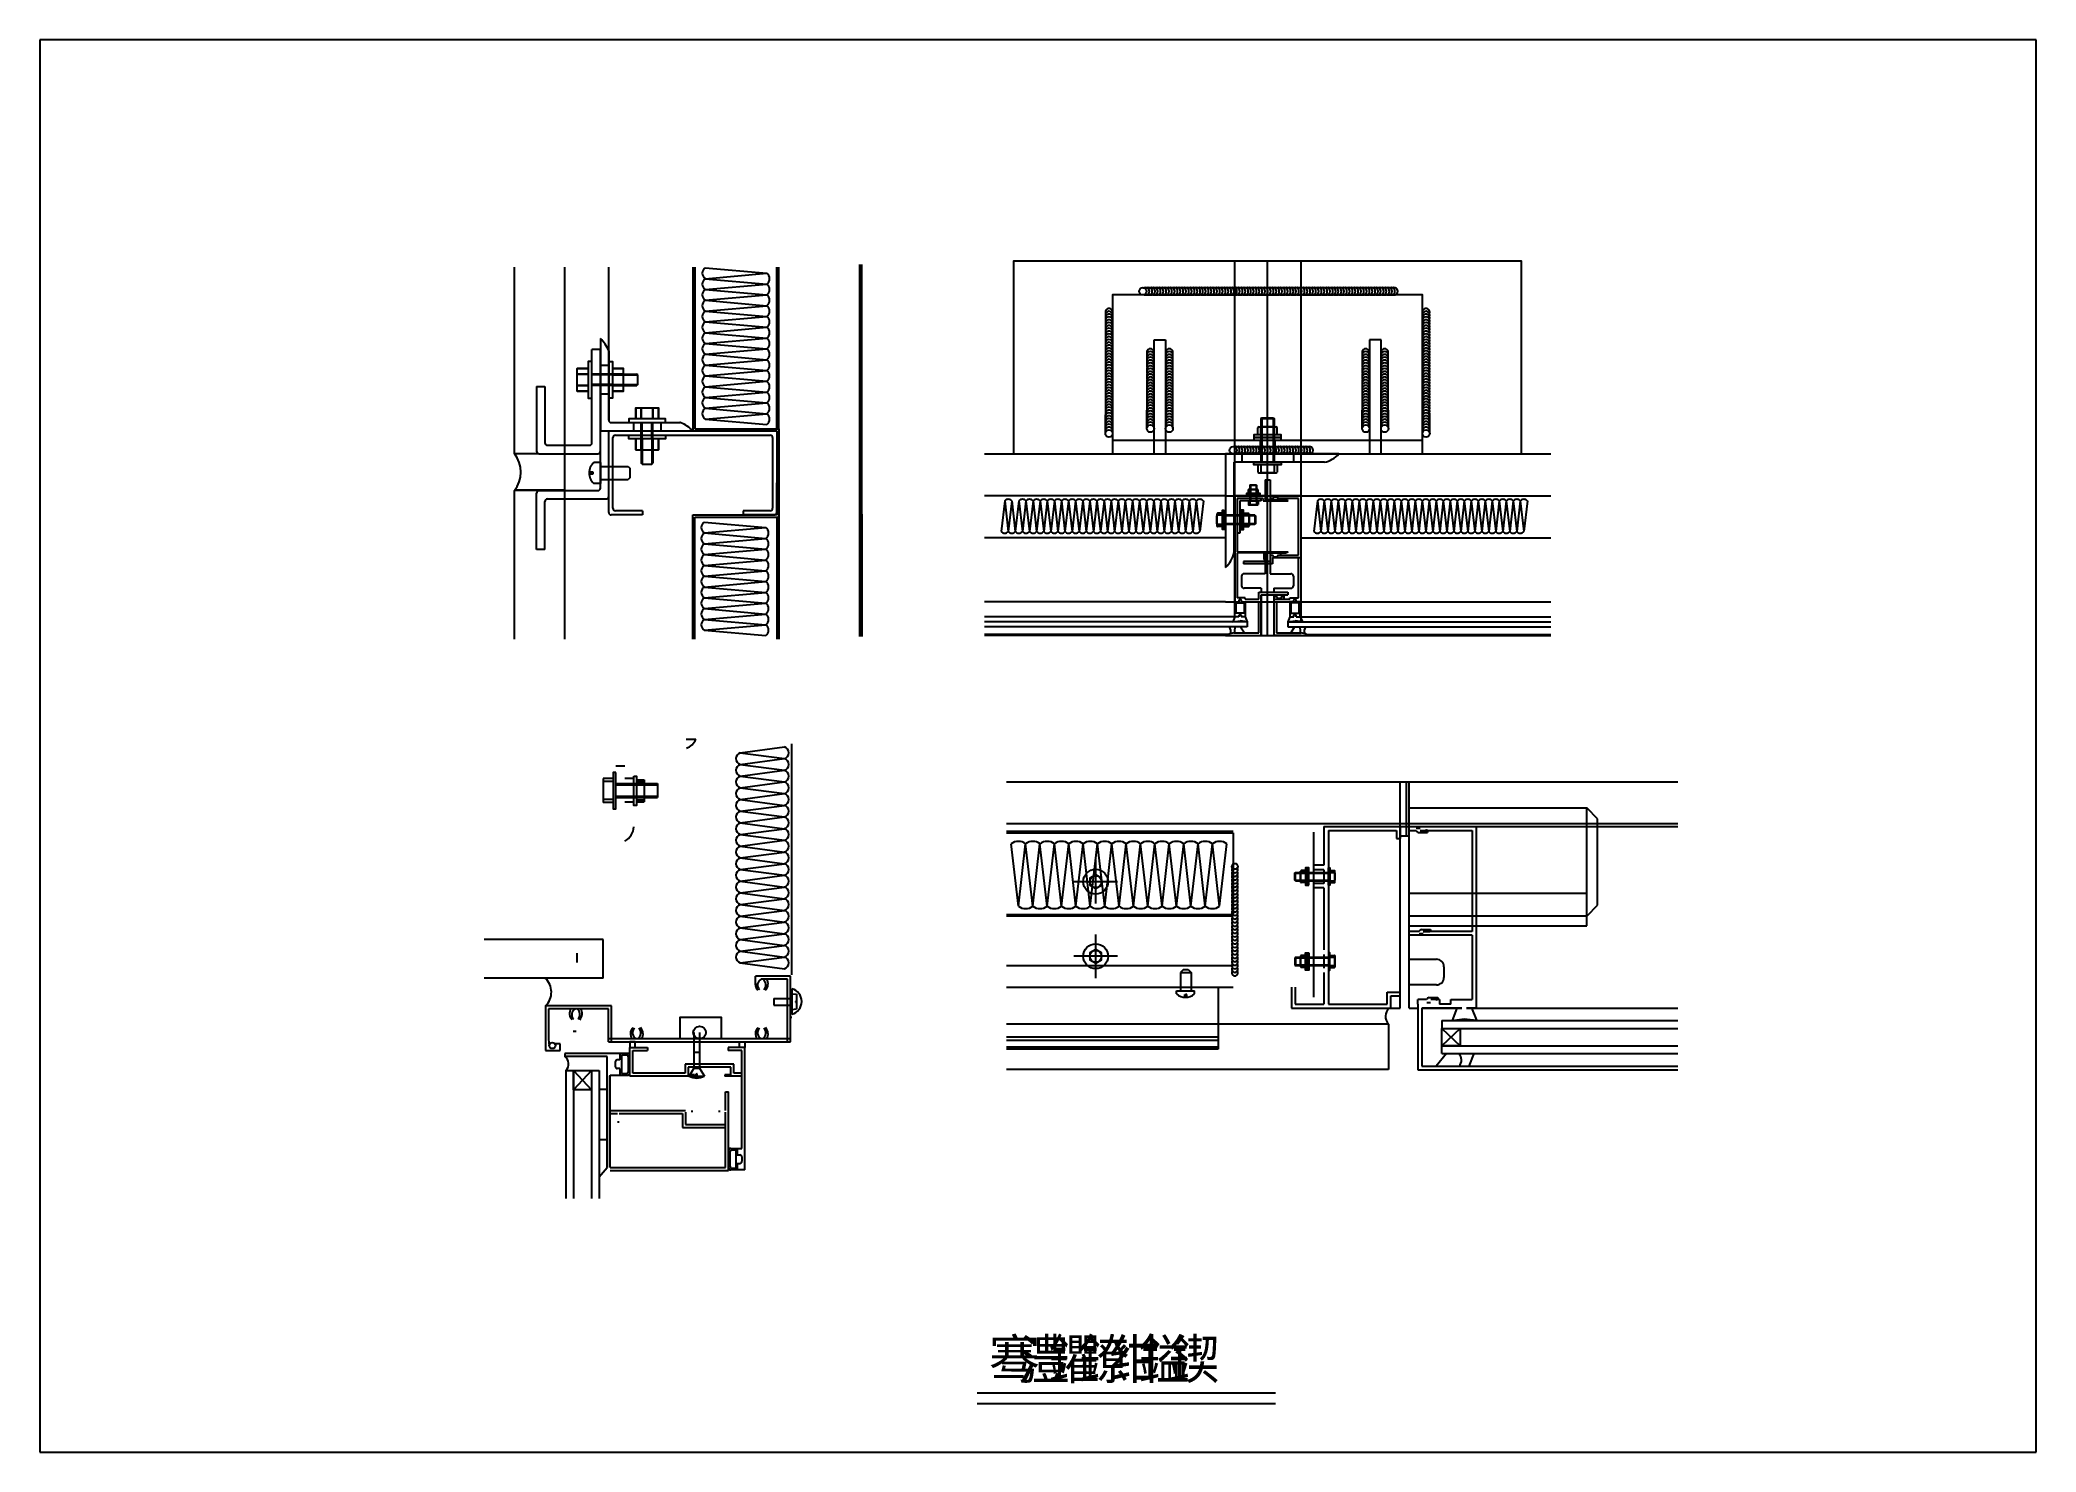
# Model space of a CAD drawing. Header units: metres. Extents: x 0 to 420, y 0 to 297.
import ezdxf

# ---------------------------------------------------------------- set-up
doc = ezdxf.new("R2010")
doc.units = ezdxf.units.M
for name, color, linetype in [('1', 7, 'Continuous'), ('2', 7, 'Continuous'), ('3', 7, 'Continuous')]:
    doc.layers.add(name, color=color, linetype=linetype)

msp = doc.modelspace()

# ---------------------------------------------------------------- texts
for s, p in [('骞', (199.69, 15.39)), ('澧', (205.98, 15.39)), ('鑺', (212.28, 15.39)), ('鐐', (218.57, 15.39)), ('绀', (224.87, 15.39)), ('鎰', (231.16, 15.39)), ('鍥', (237.46, 15.39))]:
    msp.add_text(s, height=8.27).set_placement(p)

# ---------------------------------------------------------------- linework, layer by layer
for p, q in [((420.04, 297), (0, 297)), ((0, 297), (0, 0)), ((420.04, 0), (420.04, 297)), ((99.84, 209.98), (99.84, 249.22)), ((110.42, 170.97), (110.42, 249.22)), ((119.7, 217.06), (119.7, 249.22)), ((137.37, 249.22), (137.37, 214.77)), ((137.8, 249.22), (137.8, 215.19)), ((139.97, 249.06), (152.94, 247.93)), ((139.97, 246.79), (152.94, 247.93)), ((155.05, 215.19), (155.05, 249.22)), ((155.48, 215.19), (155.48, 249.22)), ((172.52, 171.54), (172.52, 249.79)), ((172.94, 197.23), (172.94, 249.79)), ((139.97, 246.79), (152.94, 245.65)), ((139.97, 244.52), (152.94, 245.65)), ((139.97, 244.52), (152.94, 243.38)), ((232.09, 244.89), (235.98, 244.89)), ((139.97, 242.25), (152.94, 243.38)), ((139.97, 242.25), (152.94, 241.11)), ((139.97, 239.97), (152.94, 241.11)), ((139.97, 239.97), (152.94, 238.84)), ((139.97, 237.7), (152.94, 238.84)), ((139.97, 237.7), (152.94, 236.57)), ((139.97, 235.43), (152.94, 236.57)), ((139.97, 235.43), (152.94, 234.29)), ((116.16, 212.28), (116.16, 231.89)), ((117.93, 231.89), (116.16, 231.89)), ((117.93, 234.21), (117.93, 214.77)), ((117.93, 210.51), (117.93, 231.89)), ((119.7, 231.59), (119.7, 217.06)), ((139.97, 233.16), (152.94, 234.29)), ((139.97, 233.16), (152.94, 232.02)), ((139.97, 230.89), (152.94, 232.02)), ((234.44, 233.96), (236.88, 233.96)), ((234.44, 209.94), (234.44, 233.96)), ((236.88, 233.96), (236.88, 209.94)), ((282.21, 233.96), (279.76, 233.96)), ((279.76, 233.96), (279.76, 209.94)), ((282.21, 209.94), (282.21, 233.96)), ((139.97, 230.89), (152.94, 229.75)), ((139.97, 228.61), (152.94, 229.75)), ((139.97, 228.61), (152.94, 227.48)), ((139.97, 226.34), (152.94, 227.48)), ((104.49, 224.13), (104.49, 210.51)), ((104.49, 224.13), (106.26, 224.13)), ((106.26, 224.13), (106.26, 212.28)), ((139.97, 226.34), (152.94, 225.21)), ((139.97, 224.07), (152.94, 225.21)), ((139.97, 224.07), (152.94, 222.94)), ((139.97, 221.8), (152.94, 222.94)), ((139.97, 221.8), (152.94, 220.66)), ((139.97, 219.53), (152.94, 220.66)), ((139.97, 219.53), (152.94, 218.39)), ((232.91, 215.25), (232.91, 219.14)), ((238.42, 215.25), (238.42, 219.14)), ((278.23, 215.25), (278.23, 219.14)), ((283.74, 215.25), (283.74, 219.14)), ((117.93, 214.77), (137.37, 214.77)), ((117.93, 202.74), (117.93, 214.59)), ((119.7, 214.77), (155.05, 214.77)), ((119.7, 197.62), (119.7, 214.77)), ((119.7, 200.45), (119.7, 214.59)), ((120.23, 216.53), (134.65, 216.53)), ((137.37, 214.77), (155.05, 214.77)), ((137.8, 215.19), (155.48, 215.19)), ((139.97, 217.26), (152.94, 218.39)), ((139.97, 217.26), (152.94, 216.12)), ((155.05, 214.77), (155.05, 197.62)), ((155.05, 214.77), (155.05, 207.97)), ((155.48, 215.19), (155.48, 196.66)), ((224.19, 214.22), (224.19, 218.12)), ((292.45, 214.22), (292.45, 218.12)), ((106.79, 211.75), (115.63, 211.75)), ((120.58, 198.5), (120.58, 213.35)), ((121.11, 213.88), (153.64, 213.88)), ((154.17, 213.35), (154.17, 198.5)), ((225.73, 212.84), (290.92, 212.84)), ((104.49, 209.98), (99.84, 209.98)), ((105.02, 209.98), (117.4, 209.98)), ((273.35, 209.94), (249.48, 209.94)), ((249.48, 209.94), (249.48, 186.07)), ((251.25, 208.17), (251.25, 189.13)), ((270.28, 208.17), (251.25, 208.17)), ((252.94, 209.94), (252.94, 208.17)), ((263.79, 209.94), (263.79, 208.17)), ((104.49, 202.21), (99.84, 202.21)), ((99.84, 170.97), (99.84, 202.21)), ((104.49, 189.84), (104.49, 201.68)), ((105.02, 202.21), (117.4, 202.21)), ((155.05, 197.09), (155.05, 203.88)), ((155.48, 196.66), (155.48, 203.88)), ((257.79, 204.51), (257.79, 200.31)), ((257.79, 204.51), (258.85, 204.51)), ((258.85, 204.51), (258.85, 184.73)), ((106.26, 189.84), (106.26, 199.92)), ((106.79, 200.45), (119.17, 200.45)), ((126.77, 197.97), (121.11, 197.97)), ((126.77, 197.97), (126.77, 197.09)), ((153.64, 197.97), (147.98, 197.97)), ((147.98, 197.97), (147.98, 197.09)), ((203.01, 200.06), (202.26, 193.61)), ((203.01, 200.06), (203.75, 193.61)), ((204.5, 200.06), (203.75, 193.61)), ((204.5, 200.06), (205.25, 193.61)), ((205.99, 200.06), (205.25, 193.61)), ((205.99, 200.06), (206.74, 193.61)), ((207.49, 200.06), (206.74, 193.61)), ((207.49, 200.06), (208.23, 193.61)), ((208.98, 200.06), (208.23, 193.61)), ((208.98, 200.06), (209.73, 193.61)), ((210.47, 200.06), (209.73, 193.61)), ((210.47, 200.06), (211.22, 193.61)), ((211.97, 200.06), (211.22, 193.61)), ((211.97, 200.06), (212.71, 193.61)), ((213.46, 200.06), (212.71, 193.61)), ((213.46, 200.06), (214.21, 193.61)), ((214.95, 200.06), (214.21, 193.61)), ((214.95, 200.06), (215.7, 193.61)), ((216.45, 200.06), (215.7, 193.61)), ((216.45, 200.06), (217.19, 193.61)), ((217.94, 200.06), (217.19, 193.61)), ((217.94, 200.06), (218.69, 193.61)), ((219.43, 200.06), (218.69, 193.61)), ((219.43, 200.06), (220.18, 193.61)), ((220.93, 200.06), (220.18, 193.61)), ((220.93, 200.06), (221.67, 193.61)), ((222.42, 200.06), (221.67, 193.61)), ((222.42, 200.06), (223.17, 193.61)), ((223.91, 200.06), (223.17, 193.61)), ((223.91, 200.06), (224.66, 193.61)), ((225.41, 200.06), (224.66, 193.61)), ((225.41, 200.06), (226.15, 193.61)), ((226.9, 200.06), (226.15, 193.61)), ((226.9, 200.06), (227.65, 193.61)), ((228.39, 200.06), (227.65, 193.61)), ((228.39, 200.06), (229.14, 193.61)), ((229.89, 200.06), (229.14, 193.61)), ((229.89, 200.06), (230.63, 193.61)), ((231.38, 200.06), (230.63, 193.61)), ((231.38, 200.06), (232.13, 193.61)), ((232.87, 200.06), (232.13, 193.61)), ((232.87, 200.06), (233.62, 193.61)), ((234.37, 200.06), (233.62, 193.61)), ((234.37, 200.06), (235.11, 193.61)), ((235.86, 200.06), (235.11, 193.61)), ((235.86, 200.06), (236.6, 193.61)), ((237.35, 200.06), (236.6, 193.61)), ((237.35, 200.06), (238.1, 193.61)), ((238.84, 200.06), (238.1, 193.61)), ((238.84, 200.06), (239.59, 193.61)), ((240.34, 200.06), (239.59, 193.61)), ((240.34, 200.06), (241.08, 193.61)), ((241.83, 200.06), (241.08, 193.61)), ((241.83, 200.06), (242.58, 193.61)), ((243.32, 200.06), (242.58, 193.61)), ((243.32, 200.06), (244.07, 193.61)), ((244.82, 200.06), (244.07, 193.61)), ((251.43, 201.1), (251.43, 189.1)), ((257.79, 201.1), (251.43, 201.1)), ((251.96, 200.57), (251.96, 193.27)), ((256.97, 200.57), (251.96, 200.57)), ((251.96, 200.57), (251.96, 189.36)), ((257.41, 200.57), (251.96, 200.57)), ((252.49, 200.04), (252.49, 193.27)), ((256.97, 200.04), (252.49, 200.04)), ((256.97, 200.04), (256.97, 200.57)), ((257.41, 200.57), (257.41, 200.04)), ((257.41, 200.04), (262.64, 200.04)), ((257.79, 200.31), (261.91, 200.31)), ((265.39, 201.1), (258.85, 201.1)), ((259.55, 200.57), (258.85, 200.57)), ((258.88, 200.57), (259.55, 200.57)), ((259.64, 200.89), (260.37, 200.89)), ((260.41, 200.57), (260.96, 200.57)), ((264.86, 200.57), (260.41, 200.57)), ((261.19, 200.57), (261.19, 200.31)), ((264.86, 188.65), (264.86, 200.57)), ((265.39, 188.12), (265.39, 201.1)), ((268.8, 200.06), (268.05, 193.61)), ((268.8, 200.06), (269.54, 193.61)), ((270.27, 200.06), (269.52, 193.61)), ((270.27, 200.06), (271.02, 193.61)), ((271.74, 200.06), (270.99, 193.61)), ((271.74, 200.06), (272.49, 193.61)), ((273.21, 200.06), (272.47, 193.61)), ((273.21, 200.06), (273.96, 193.61)), ((274.69, 200.06), (273.94, 193.61)), ((274.69, 200.06), (275.43, 193.61)), ((276.16, 200.06), (275.41, 193.61)), ((276.16, 200.06), (276.91, 193.61)), ((277.63, 200.06), (276.89, 193.61)), ((277.63, 200.06), (278.38, 193.61)), ((279.1, 200.06), (278.36, 193.61)), ((279.1, 200.06), (279.85, 193.61)), ((280.58, 200.06), (279.83, 193.61)), ((280.58, 200.06), (281.32, 193.61)), ((282.05, 200.06), (281.3, 193.61)), ((282.05, 200.06), (282.8, 193.61)), ((283.52, 200.06), (282.78, 193.61)), ((283.52, 200.06), (284.27, 193.61)), ((285, 200.06), (284.25, 193.61)), ((285, 200.06), (285.74, 193.61)), ((286.47, 200.06), (285.72, 193.61)), ((286.47, 200.06), (287.21, 193.61)), ((287.94, 200.06), (287.19, 193.61)), ((287.94, 200.06), (288.69, 193.61)), ((289.41, 200.06), (288.67, 193.61)), ((289.41, 200.06), (290.16, 193.61)), ((290.89, 200.06), (290.14, 193.61)), ((290.89, 200.06), (291.63, 193.61)), ((292.36, 200.06), (291.61, 193.61)), ((292.36, 200.06), (293.1, 193.61)), ((293.83, 200.06), (293.08, 193.61)), ((293.83, 200.06), (294.58, 193.61)), ((295.3, 200.06), (294.56, 193.61)), ((295.3, 200.06), (296.05, 193.61)), ((296.78, 200.06), (296.03, 193.61)), ((296.78, 200.06), (297.52, 193.61)), ((298.25, 200.06), (297.5, 193.61)), ((298.25, 200.06), (299, 193.61)), ((299.72, 200.06), (298.97, 193.61)), ((299.72, 200.06), (300.47, 193.61)), ((301.19, 200.06), (300.45, 193.61)), ((301.19, 200.06), (301.94, 193.61)), ((302.67, 200.06), (301.92, 193.61)), ((302.67, 200.06), (303.41, 193.61)), ((304.14, 200.06), (303.39, 193.61)), ((304.14, 200.06), (304.89, 193.61)), ((305.61, 200.06), (304.87, 193.61)), ((305.61, 200.06), (306.36, 193.61)), ((307.08, 200.06), (306.34, 193.61)), ((307.08, 200.06), (307.83, 193.61)), ((308.56, 200.06), (307.81, 193.61)), ((308.56, 200.06), (309.3, 193.61)), ((310.03, 200.06), (309.28, 193.61)), ((310.03, 200.06), (310.78, 193.61)), ((311.5, 200.06), (310.76, 193.61)), ((311.5, 200.06), (312.25, 193.61)), ((313, 200.06), (312.25, 193.61)), ((126.77, 197.09), (120.23, 197.09)), ((137.37, 197.09), (154.52, 197.09)), ((137.37, 170.97), (137.37, 197.09)), ((137.8, 196.66), (155.48, 196.66)), ((137.8, 170.97), (137.8, 196.66)), ((139.77, 195.57), (152.73, 194.44)), ((139.77, 193.3), (152.73, 194.44)), ((139.77, 193.3), (152.73, 192.16)), ((155.05, 197.09), (147.98, 197.09)), ((155.05, 196.66), (155.05, 170.97)), ((155.48, 196.66), (155.48, 170.97)), ((172.52, 197.23), (172.52, 171.54)), ((172.94, 197.23), (172.94, 171.54)), ((252.49, 193.27), (251.96, 193.27)), ((106.26, 189.84), (104.49, 189.84)), ((139.77, 191.03), (152.73, 192.16)), ((139.77, 191.03), (152.73, 189.89)), ((139.77, 188.76), (152.73, 189.89)), ((251.43, 189.1), (251.43, 178.83)), ((251.96, 189.36), (262.63, 189.36)), ((257.53, 189.1), (251.96, 189.1)), ((251.96, 189.1), (251.96, 179.69)), ((257.53, 189.1), (257.53, 187.73)), ((257.79, 188.23), (257.79, 189.1)), ((257.79, 189.1), (257.79, 184.73)), ((257.79, 189.1), (261.91, 189.1)), ((261.06, 189.1), (261.06, 188.65)), ((139.77, 188.76), (152.73, 187.62)), ((139.77, 186.49), (152.73, 187.62)), ((139.77, 186.49), (152.73, 185.35)), ((139.77, 184.21), (152.73, 185.35)), ((253.25, 187.31), (253.25, 186.78)), ((258.85, 187.31), (253.25, 187.31)), ((259.38, 186.78), (253.25, 186.78)), ((257.53, 187.73), (257.79, 187.73)), ((258.85, 188.65), (259.53, 188.65)), ((258.85, 188.65), (258.85, 187.31)), ((258.85, 188.65), (259.53, 188.65)), ((259.38, 188.12), (259.38, 186.78)), ((259.38, 188.12), (265.39, 188.12)), ((259.62, 188.32), (260.34, 188.32)), ((260.39, 188.65), (264.86, 188.65)), ((260.39, 188.65), (260.94, 188.65)), ((264.86, 179.69), (264.86, 188.12)), ((265.39, 178.83), (265.39, 188.12)), ((139.77, 184.21), (152.73, 183.08)), ((139.77, 181.94), (152.73, 183.08)), ((139.77, 181.94), (152.73, 180.81)), ((139.77, 179.67), (152.73, 180.81)), ((252.86, 184.2), (252.86, 182.2)), ((257.79, 184.73), (253.39, 184.73)), ((257, 181.67), (253.39, 181.67)), ((256.47, 180.84), (262.6, 180.84)), ((256.47, 179.36), (256.47, 180.84)), ((257, 181.67), (257, 180.84)), ((258.85, 184.73), (263.25, 184.73)), ((259.65, 181.67), (259.65, 180.84)), ((259.65, 181.67), (263.25, 181.67)), ((262.6, 180.84), (262.6, 180.31)), ((263.78, 184.2), (263.78, 182.2)), ((139.77, 179.67), (152.73, 178.53)), ((139.77, 177.4), (152.73, 178.53)), ((139.77, 177.4), (152.73, 176.26)), ((251.43, 178.83), (252.31, 178.83)), ((253.63, 179.69), (251.96, 179.69)), ((252.34, 179.29), (252.77, 179.29)), ((252.8, 178.83), (257, 178.83)), ((253.63, 179.36), (253.63, 179.69)), ((253.63, 179.36), (256.47, 179.36)), ((256.47, 172.29), (256.47, 178.83)), ((257, 180.31), (262.6, 180.31)), ((257, 178.83), (257, 180.31)), ((257, 180.31), (257, 171.76)), ((257, 171.76), (257, 178.83)), ((259.65, 180.31), (259.65, 171.76)), ((259.65, 179.93), (260.33, 179.93)), ((259.65, 179.36), (263.01, 179.36)), ((259.65, 178.83), (259.65, 171.76)), ((260.18, 178.83), (260.18, 172.29)), ((260.18, 178.83), (263.85, 178.83)), ((260.41, 179.61), (261.14, 179.61)), ((261.18, 179.93), (261.73, 179.93)), ((261.73, 179.93), (261.84, 179.93)), ((261.73, 179.93), (261.73, 179.36)), ((261.84, 179.93), (261.84, 180.31)), ((263.01, 179.69), (264.86, 179.69)), ((263.01, 179.36), (263.01, 179.69)), ((264.31, 179.29), (263.87, 179.29)), ((264.33, 178.83), (265.39, 178.83)), ((139.77, 175.13), (152.73, 176.26)), ((139.77, 175.13), (152.73, 173.99)), ((139.77, 175.13), (152.73, 173.99)), ((139.77, 172.85), (152.73, 173.99)), ((139.77, 172.85), (152.73, 171.72)), ((251.43, 175.65), (251, 174.59)), ((251, 174.59), (252.53, 174.8)), ((251.25, 172.29), (256.47, 172.29)), ((252.34, 176.1), (252.77, 176.1)), ((254.06, 174.59), (252.53, 174.8)), ((252.63, 173.53), (253.46, 172.29)), ((253.63, 175.65), (254.06, 174.59)), ((260.18, 172.29), (265.39, 172.29)), ((263.01, 175.65), (262.58, 174.59)), ((262.58, 174.59), (264.11, 174.8)), ((264.02, 173.53), (263.19, 172.29)), ((264.31, 176.1), (263.87, 176.1)), ((265.65, 174.59), (264.11, 174.8)), ((265.22, 175.65), (265.65, 174.59)), ((259.65, 171.76), (265.39, 171.76)), ((136.02, 149.93), (138.02, 149.93)), ((158.24, 100.4), (158.24, 148.98)), ((123.07, 144.26), (121.16, 144.26)), ((124.98, 141.64), (123.07, 141.64)), ((203.4, 140.99), (344.64, 140.99)), ((286.24, 93.38), (286.24, 140.99)), ((287.58, 129.62), (287.58, 140.99)), ((288.15, 93.38), (288.15, 140.99)), ((124.98, 136.68), (123.07, 136.68)), ((203.4, 132.18), (344.64, 132.18)), ((203.4, 130.58), (251.12, 130.58)), ((203.4, 130.26), (251.12, 130.26)), ((251.12, 130.26), (251.12, 113.07)), ((270.16, 131.55), (344.64, 131.55)), ((270.16, 131.55), (270.16, 123.41)), ((271.12, 130.76), (285.45, 130.76)), ((271.12, 130.76), (271.12, 94.18)), ((271.75, 131.55), (286.24, 131.55)), ((285.45, 130.76), (285.45, 129.02)), ((286.24, 131.55), (286.24, 129.02)), ((288.15, 131.55), (302.19, 131.55)), ((288.15, 130.76), (289.53, 130.76)), ((290.46, 130.76), (301.4, 130.76)), ((301.4, 130.76), (301.4, 109.49)), ((302.19, 131.55), (302.19, 93.38)), ((285.45, 129.02), (286.24, 129.02)), ((286.24, 129.62), (288.15, 129.62)), ((270.16, 123.41), (267.98, 123.41)), ((270.16, 122.46), (267.98, 122.46)), ((270.16, 122.46), (270.16, 119.6)), ((270.16, 119.6), (267.98, 119.6)), ((270.16, 118.64), (267.98, 118.64)), ((270.16, 118.64), (270.16, 105.6)), ((203.4, 113.07), (251.12, 113.07)), ((203.4, 112.76), (251.12, 112.76)), ((290.17, 109.49), (288.15, 109.49)), ((301.4, 109.49), (291.1, 109.49)), ((118.5, 107.78), (93.48, 107.78)), ((118.5, 99.67), (118.5, 107.78)), ((301.4, 108.7), (288.15, 108.7)), ((301.4, 108.7), (301.4, 95.18)), ((112.96, 104.91), (112.96, 103)), ((203.4, 102.35), (251.12, 102.35)), ((270.16, 104.64), (270.16, 101.79)), ((270.16, 100.83), (270.16, 94.18)), ((288.15, 103.66), (293.86, 103.66)), ((295.45, 102.07), (295.45, 99.84)), ((118.5, 99.67), (93.48, 99.67)), ((157.92, 100.09), (150.55, 100.09)), ((150.55, 98.26), (150.55, 100.09)), ((157.28, 99.45), (151.75, 99.45)), ((157.28, 86.31), (157.28, 99.45)), ((157.92, 86.31), (157.92, 100.09)), ((203.4, 97.8), (251.12, 97.8)), ((247.92, 97.8), (247.92, 90.02)), ((263.36, 97.8), (263.36, 93.38)), ((264.16, 97.8), (264.16, 94.18)), ((283.48, 96.75), (286.24, 96.75)), ((283.48, 94.18), (283.48, 96.75)), ((293.86, 98.25), (288.15, 98.25)), ((106.41, 93.85), (106.41, 86.83)), ((120.25, 93.85), (106.41, 93.85)), ((107.04, 93.22), (107.04, 86.83)), ((119.61, 93.22), (107.04, 93.22)), ((119.61, 86.31), (119.61, 93.22)), ((120.25, 86.31), (120.25, 93.85)), ((263.36, 93.38), (284.28, 93.38)), ((264.16, 94.18), (270.16, 94.18)), ((271.12, 94.18), (283.48, 94.18)), ((284.28, 95.95), (286.24, 95.95)), ((284.28, 93.38), (284.28, 95.95)), ((284.28, 93.38), (286.24, 93.38)), ((288.15, 93.38), (289.96, 93.38)), ((291.76, 95.18), (289.96, 95.18)), ((289.96, 94.18), (289.96, 95.18)), ((289.96, 94.18), (289.96, 80.37)), ((299.19, 93.38), (290.76, 93.38)), ((290.76, 93.38), (290.76, 81.17)), ((290.76, 93.38), (299.19, 93.38)), ((294.49, 95.18), (292.69, 95.18)), ((294.49, 95.18), (294.49, 94.18)), ((296.91, 94.18), (294.49, 94.18)), ((296.91, 95.18), (301.4, 95.18)), ((296.91, 94.18), (296.91, 95.18)), ((300.2, 93.38), (344.64, 93.38)), ((302.19, 93.38), (300.2, 93.38)), ((112.23, 88.49), (112.87, 88.49)), ((158.24, 91.38), (157.92, 91.38)), ((283.77, 90.02), (203.4, 90.02)), ((283.77, 90.02), (283.77, 80.43)), ((294.97, 90.75), (344.64, 90.75)), ((294.97, 90.75), (294.97, 89.09)), ((294.97, 89.09), (344.64, 89.09)), ((294.97, 89.09), (298.84, 85.46)), ((298.84, 89.09), (294.97, 85.46)), ((106.41, 86.83), (106.41, 84.43)), ((106.41, 84.43), (109.48, 84.43)), ((107.04, 86.83), (107.18, 85.44)), ((109.48, 85.85), (108.36, 85.85)), ((109.48, 84.43), (109.48, 85.85)), ((119.61, 86.95), (157.92, 86.95)), ((119.61, 86.31), (157.92, 86.31)), ((124.15, 85.06), (127.86, 85.06)), ((124.15, 79.05), (124.15, 85.06)), ((124.79, 84.43), (127.86, 84.43)), ((124.79, 79.69), (124.79, 84.43)), ((127.86, 85.06), (127.86, 84.43)), ((144.8, 85.06), (144.8, 84.43)), ((148.36, 85.06), (144.8, 85.06)), ((147.72, 84.43), (144.8, 84.43)), ((147.72, 63.87), (147.72, 84.43)), ((148.36, 59.34), (148.36, 85.06)), ((294.97, 85.46), (344.64, 85.46)), ((294.97, 83.8), (294.97, 85.46)), ((110.44, 83.83), (110.44, 83.19)), ((119.99, 83.83), (110.44, 83.83)), ((119.35, 83.19), (110.44, 83.19)), ((110.68, 80.27), (117.67, 80.27)), ((110.68, 80.27), (110.68, 53.34)), ((112.25, 80.27), (116.1, 76.18)), ((116.1, 80.27), (112.25, 76.18)), ((112.25, 80.27), (112.25, 53.34)), ((116.1, 80.27), (116.1, 53.34)), ((117.67, 80.27), (117.67, 53.34)), ((119.35, 59.85), (119.35, 83.19)), ((123.7, 83.83), (119.99, 83.83)), ((121.05, 82.02), (121.05, 81.1)), ((122.03, 82.46), (121.5, 82.46)), ((122.03, 80.66), (121.5, 80.66)), ((122.03, 83.83), (122.03, 82.46)), ((122.03, 80.66), (122.03, 79.29)), ((122.35, 83.51), (122.35, 79.61)), ((123.39, 83.51), (122.35, 83.51)), ((123.83, 80.06), (123.83, 83.06)), ((124.15, 79.74), (124.15, 83.38)), ((135.8, 81.59), (135.8, 79.69)), ((146.03, 81.59), (135.8, 81.59)), ((136.44, 80.95), (136.44, 79.37)), ((145.4, 80.95), (136.44, 80.95)), ((145.4, 79.37), (145.4, 80.95)), ((146.03, 79.69), (146.03, 81.59)), ((283.77, 80.43), (203.4, 80.43)), ((289.96, 80.37), (344.64, 80.37)), ((290.76, 81.17), (344.64, 81.17)), ((294.97, 83.8), (344.64, 83.8)), ((117.67, 76.33), (119.35, 76.33)), ((119.35, 79.1), (119.35, 59.85)), ((119.99, 79.29), (123.7, 79.29)), ((119.99, 59.85), (119.99, 79.29)), ((122.35, 79.61), (123.39, 79.61)), ((136.44, 79.05), (124.15, 79.05)), ((135.8, 79.69), (124.79, 79.69)), ((137.73, 79.37), (136.44, 79.37)), ((137.73, 79.05), (136.44, 79.05)), ((137.73, 79.37), (137.73, 79.05)), ((145.4, 79.37), (144.11, 79.37)), ((144.11, 79.37), (144.11, 79.05)), ((145.4, 79.05), (144.11, 79.05)), ((144.29, 75.73), (144.92, 75.73)), ((144.29, 71.84), (144.29, 75.73)), ((144.92, 59.21), (144.92, 75.73)), ((147.72, 79.05), (145.4, 79.05)), ((147.72, 79.69), (146.03, 79.69)), ((119.99, 71.84), (135.86, 71.84)), ((135.86, 71.52), (135.86, 68.87)), ((137.18, 71.84), (137.18, 71.52)), ((142.96, 71.84), (142.96, 71.52)), ((144.29, 59.85), (144.29, 71.52)), ((119.99, 71.2), (121.57, 71.2)), ((121.88, 69.35), (121.57, 69.35)), ((121.88, 71.2), (135.22, 71.2)), ((135.22, 71.2), (135.22, 68.23)), ((135.22, 68.23), (144.29, 68.23)), ((135.86, 68.87), (144.29, 68.87)), ((117.67, 65.74), (119.35, 65.74)), ((144.92, 59.66), (144.92, 63.55)), ((145.24, 60.1), (145.24, 63.11)), ((145.37, 63.87), (146.72, 63.87)), ((145.69, 63.55), (146.41, 63.55)), ((146.41, 63.55), (146.41, 59.66)), ((146.72, 63.87), (147.72, 63.87)), ((146.72, 63.87), (146.72, 62.51)), ((117.67, 57.92), (119.35, 59.85)), ((119.99, 59.85), (144.29, 59.85)), ((119.99, 59.21), (144.92, 59.21)), ((148.36, 59.34), (145.37, 59.34)), ((146.41, 59.66), (145.69, 59.66)), ((146.72, 62.51), (147.26, 62.51)), ((146.72, 60.7), (147.26, 60.7)), ((146.72, 60.7), (146.72, 59.34)), ((147.7, 62.06), (147.7, 61.15)), ((197.21, 12.47), (260, 12.47)), ((197.21, 10.22), (260, 10.22)), ((0, 0), (420.04, 0))]:
    msp.add_line(p, q)
for points in [[(204.86, 209.94), (311.79, 209.94), (311.79, 250.45), (204.86, 250.45), (204.86, 209.94)], [(225.73, 209.94), (290.92, 209.94), (290.92, 243.36), (225.73, 243.36), (225.73, 209.94)], [(252.31, 175.65), (251.43, 175.65), (251.43, 178.83), (252.31, 178.83)], [(251.69, 178.6), (253.39, 178.6), (253.39, 176.42), (251.69, 176.42), (251.69, 178.6)], [(252.8, 178.83), (253.63, 178.83), (253.63, 175.65), (252.8, 175.65)], [(263.85, 178.83), (263.01, 178.83), (263.01, 175.65), (263.85, 175.65)], [(264.95, 178.6), (263.25, 178.6), (263.25, 176.42), (264.95, 176.42), (264.95, 178.6)], [(264.33, 175.65), (265.22, 175.65), (265.22, 178.83), (264.33, 178.83)], [(134.67, 86.95), (143.43, 86.95), (143.43, 91.4), (134.67, 91.4), (134.67, 86.95)], [(294.97, 89.09), (298.84, 89.09), (298.84, 85.46), (294.97, 85.46), (294.97, 89.09)], [(125.28, 86.31), (124.15, 86.31), (124.15, 85.06), (125.28, 85.06), (125.28, 86.31)], [(147.23, 86.31), (148.36, 86.31), (148.36, 85.06), (147.23, 85.06), (147.23, 86.31)], [(112.25, 80.27), (116.1, 80.27), (116.1, 76.18), (112.25, 76.18), (112.25, 80.27)]]:
    msp.add_lwpolyline(points)
for centre, radius in [((232.09, 244.13), 0.77), ((224.96, 214.22), 0.77), ((233.67, 215.25), 0.77), ((237.65, 215.25), 0.77), ((278.99, 215.25), 0.77), ((282.97, 215.25), 0.77), ((291.68, 214.22), 0.77), ((251.09, 210.7), 0.77), ((138.81, 88.25), 1.32), ((107.82, 85.5), 0.64)]:
    msp.add_circle(centre, radius)
for centre, radius, start, end in [((140.75, 247.93), 1.38, 124.44, 235.56), ((152.16, 246.79), 1.38, -55.56, 55.56), ((140.75, 245.65), 1.38, 124.44, 235.56), ((140.75, 243.38), 1.38, 124.44, 235.56), ((152.16, 244.52), 1.38, -55.56, 55.56), ((232.69, 244.13), 0.77, -112.81, 112.81), ((233.28, 244.13), 0.77, -112.81, 112.81), ((233.87, 244.13), 0.77, -112.82, 112.82), ((234.47, 244.13), 0.77, -112.81, 112.81), ((235.06, 244.13), 0.77, -112.81, 112.81), ((235.66, 244.13), 0.77, -112.81, 112.81), ((236.25, 244.13), 0.77, -112.81, 112.81), ((236.84, 244.13), 0.77, -112.81, 112.81), ((237.44, 244.13), 0.77, -112.81, 112.81), ((238.03, 244.13), 0.77, -112.81, 112.81), ((238.63, 244.13), 0.77, -112.82, 112.82), ((239.22, 244.13), 0.77, -112.81, 112.81), ((239.81, 244.13), 0.77, -112.81, 112.81), ((240.41, 244.13), 0.77, -112.81, 112.81), ((241, 244.13), 0.77, -112.81, 112.81), ((241.6, 244.13), 0.77, -112.81, 112.81), ((242.19, 244.13), 0.77, -112.81, 112.81), ((242.78, 244.13), 0.77, -112.81, 112.81), ((243.38, 244.13), 0.77, -112.82, 112.82), ((243.97, 244.13), 0.77, -112.81, 112.81), ((244.57, 244.13), 0.77, -112.81, 112.81), ((245.16, 244.13), 0.77, -112.81, 112.81), ((245.75, 244.13), 0.77, -112.81, 112.81), ((246.35, 244.13), 0.77, -112.81, 112.81), ((246.94, 244.13), 0.77, -112.81, 112.81), ((247.54, 244.13), 0.77, -112.81, 112.81), ((248.13, 244.13), 0.77, -112.81, 112.81), ((248.72, 244.13), 0.77, -112.81, 112.81), ((249.32, 244.13), 0.77, -112.81, 112.81), ((249.91, 244.13), 0.77, -112.81, 112.81), ((250.51, 244.13), 0.77, -112.81, 112.81), ((251.1, 244.13), 0.77, -112.81, 112.81), ((251.69, 244.13), 0.77, -112.81, 112.81), ((252.29, 244.13), 0.77, -112.81, 112.81), ((252.88, 244.13), 0.77, -112.81, 112.81), ((253.48, 244.13), 0.77, -112.81, 112.81), ((254.07, 244.13), 0.77, -112.81, 112.81), ((254.66, 244.13), 0.77, -112.81, 112.81), ((255.26, 244.13), 0.77, -112.81, 112.81), ((255.85, 244.13), 0.77, -112.81, 112.81), ((256.45, 244.13), 0.77, -112.81, 112.81), ((257.04, 244.13), 0.77, -112.81, 112.81), ((257.63, 244.13), 0.77, -112.81, 112.81), ((258.23, 244.13), 0.77, -112.81, 112.81), ((258.82, 244.13), 0.77, -112.81, 112.81), ((259.42, 244.13), 0.77, -112.81, 112.81), ((260.01, 244.13), 0.77, -112.81, 112.81), ((260.6, 244.13), 0.77, -112.81, 112.81), ((261.2, 244.13), 0.77, -112.81, 112.81), ((261.79, 244.13), 0.77, -112.81, 112.81), ((262.39, 244.13), 0.77, -112.81, 112.81), ((262.98, 244.13), 0.77, -112.82, 112.82), ((263.57, 244.13), 0.77, -112.81, 112.81), ((264.17, 244.13), 0.77, -112.81, 112.81), ((264.76, 244.13), 0.77, -112.81, 112.81), ((265.36, 244.13), 0.77, -112.81, 112.81), ((265.95, 244.13), 0.77, -112.81, 112.81), ((266.54, 244.13), 0.77, -112.81, 112.81), ((267.14, 244.13), 0.77, -112.81, 112.81), ((267.73, 244.13), 0.77, -112.81, 112.81), ((268.33, 244.13), 0.77, -112.82, 112.82), ((268.92, 244.13), 0.77, -112.81, 112.81), ((269.51, 244.13), 0.77, -112.81, 112.81), ((270.11, 244.13), 0.77, -112.81, 112.81), ((270.7, 244.13), 0.77, -112.81, 112.81), ((271.3, 244.13), 0.77, -112.81, 112.81), ((271.89, 244.13), 0.77, -112.81, 112.81), ((272.48, 244.13), 0.77, -112.81, 112.81), ((273.08, 244.13), 0.77, -112.81, 112.81), ((273.67, 244.13), 0.77, -112.81, 112.81), ((274.27, 244.13), 0.77, -112.81, 112.81), ((274.86, 244.13), 0.77, -112.82, 112.82), ((275.45, 244.13), 0.77, -112.82, 112.82), ((276.05, 244.13), 0.77, -112.82, 112.82), ((276.64, 244.13), 0.77, -112.81, 112.81), ((277.24, 244.13), 0.77, -112.81, 112.81), ((277.83, 244.13), 0.77, -112.81, 112.81), ((278.42, 244.13), 0.77, -112.81, 112.81), ((279.02, 244.13), 0.77, -112.81, 112.81), ((279.61, 244.13), 0.77, -112.81, 112.81), ((280.21, 244.13), 0.77, -112.81, 112.81), ((280.8, 244.13), 0.77, -112.81, 112.81), ((281.39, 244.13), 0.77, -112.81, 112.81), ((281.99, 244.13), 0.77, -112.82, 112.82), ((282.58, 244.13), 0.77, -112.82, 112.82), ((283.18, 244.13), 0.77, -112.82, 112.82), ((283.77, 244.13), 0.77, -112.82, 112.82), ((284.36, 244.13), 0.77, -112.82, 112.82), ((284.96, 244.13), 0.77, -112.82, 112.82), ((140.75, 241.11), 1.38, 124.44, 235.56), ((140.75, 238.84), 1.38, 124.44, 235.56), ((152.16, 242.25), 1.38, -55.56, 55.56), ((152.16, 239.97), 1.38, -55.56, 55.56), ((224.96, 239.77), 0.77, -22.81, 202.81), ((224.96, 239.17), 0.77, -22.81, 202.81), ((291.68, 239.77), 0.77, -22.81, 202.82), ((291.68, 239.17), 0.77, -22.81, 202.82), ((140.75, 236.57), 1.38, 124.44, 235.56), ((140.75, 234.29), 1.38, 124.44, 235.56), ((152.16, 237.7), 1.38, -55.56, 55.56), ((152.16, 235.43), 1.38, -55.56, 55.56), ((224.96, 238.58), 0.77, -22.81, 202.81), ((224.96, 237.98), 0.77, -22.81, 202.81), ((224.96, 237.39), 0.77, -22.81, 202.81), ((224.96, 236.8), 0.77, -22.81, 202.81), ((224.96, 236.2), 0.77, -22.81, 202.81), ((224.96, 235.61), 0.77, -22.81, 202.81), ((224.96, 235.01), 0.77, -22.81, 202.81), ((291.68, 238.58), 0.77, -22.81, 202.82), ((291.68, 237.98), 0.77, -22.81, 202.82), ((291.68, 237.39), 0.77, -22.81, 202.81), ((291.68, 236.8), 0.77, -22.81, 202.82), ((291.68, 236.2), 0.77, -22.81, 202.82), ((291.68, 235.61), 0.77, -22.81, 202.81), ((291.68, 235.01), 0.77, -22.81, 202.82), ((113.2, 229.12), 6.95, 20.79, 47.12), ((140.75, 232.02), 1.38, 124.44, 235.56), ((152.16, 233.16), 1.38, -55.56, 55.56), ((152.16, 230.89), 1.38, -55.56, 55.56), ((224.96, 234.42), 0.77, -22.81, 202.81), ((224.96, 233.83), 0.77, -22.81, 202.81), ((224.96, 233.23), 0.77, -22.81, 202.81), ((224.96, 232.64), 0.77, -22.81, 202.81), ((224.96, 232.04), 0.77, -22.81, 202.81), ((224.96, 231.45), 0.77, -22.81, 202.81), ((224.96, 230.86), 0.77, -22.81, 202.81), ((224.96, 230.26), 0.77, -22.81, 202.81), ((233.67, 231.29), 0.77, -22.81, 202.81), ((233.67, 230.69), 0.77, -22.81, 202.81), ((237.65, 231.29), 0.77, -22.81, 202.81), ((237.65, 230.69), 0.77, -22.81, 202.81), ((278.99, 231.29), 0.77, -22.81, 202.81), ((278.99, 230.69), 0.77, -22.81, 202.81), ((282.97, 231.29), 0.77, -22.81, 202.81), ((282.97, 230.69), 0.77, -22.81, 202.81), ((291.68, 234.42), 0.77, -22.81, 202.81), ((291.68, 233.83), 0.77, -22.81, 202.81), ((291.68, 233.23), 0.77, -22.81, 202.81), ((291.68, 232.64), 0.77, -22.81, 202.81), ((291.68, 232.04), 0.77, -22.81, 202.81), ((291.68, 231.45), 0.77, -22.81, 202.81), ((291.68, 230.86), 0.77, -22.81, 202.81), ((291.68, 230.26), 0.77, -22.81, 202.81), ((140.75, 229.75), 1.38, 124.44, 235.56), ((140.75, 227.48), 1.38, 124.44, 235.56), ((152.16, 228.61), 1.38, -55.56, 55.56), ((152.16, 226.34), 1.38, -55.56, 55.56), ((224.96, 229.67), 0.77, -22.81, 202.81), ((224.96, 229.07), 0.77, -22.81, 202.81), ((224.96, 228.48), 0.77, -22.81, 202.81), ((224.96, 227.89), 0.77, -22.81, 202.81), ((224.96, 227.29), 0.77, -22.81, 202.81), ((224.96, 226.7), 0.77, -22.81, 202.81), ((224.96, 226.1), 0.77, -22.81, 202.81), ((233.67, 230.1), 0.77, -22.81, 202.81), ((233.67, 229.5), 0.77, -22.81, 202.81), ((233.67, 228.91), 0.77, -22.81, 202.82), ((233.67, 228.32), 0.77, -22.81, 202.81), ((233.67, 227.72), 0.77, -22.81, 202.81), ((233.67, 227.13), 0.77, -22.81, 202.81), ((233.67, 226.53), 0.77, -22.81, 202.81), ((237.65, 230.1), 0.77, -22.81, 202.81), ((237.65, 229.5), 0.77, -22.81, 202.81), ((237.65, 228.91), 0.77, -22.81, 202.82), ((237.65, 228.32), 0.77, -22.81, 202.81), ((237.65, 227.72), 0.77, -22.81, 202.81), ((237.65, 227.13), 0.77, -22.81, 202.81), ((237.65, 226.53), 0.77, -22.81, 202.81), ((278.99, 230.1), 0.77, -22.81, 202.81), ((278.99, 229.5), 0.77, -22.81, 202.81), ((278.99, 228.91), 0.77, -22.81, 202.82), ((278.99, 228.32), 0.77, -22.81, 202.81), ((278.99, 227.72), 0.77, -22.81, 202.81), ((278.99, 227.13), 0.77, -22.81, 202.81), ((278.99, 226.53), 0.77, -22.81, 202.81), ((282.97, 230.1), 0.77, -22.81, 202.81), ((282.97, 229.5), 0.77, -22.81, 202.81), ((282.97, 228.91), 0.77, -22.81, 202.82), ((282.97, 228.32), 0.77, -22.81, 202.81), ((282.97, 227.72), 0.77, -22.81, 202.81), ((282.97, 227.13), 0.77, -22.81, 202.81), ((282.97, 226.53), 0.77, -22.81, 202.81), ((291.68, 229.67), 0.77, -22.81, 202.81), ((291.68, 229.07), 0.77, -22.81, 202.81), ((291.68, 228.48), 0.77, -22.81, 202.81), ((291.68, 227.89), 0.77, -22.81, 202.81), ((291.68, 227.29), 0.77, -22.81, 202.81), ((291.68, 226.7), 0.77, -22.81, 202.81), ((291.68, 226.1), 0.77, -22.81, 202.81), ((140.75, 225.21), 1.38, 124.44, 235.56), ((140.75, 222.94), 1.38, 124.44, 235.56), ((152.16, 224.07), 1.38, -55.56, 55.56), ((152.16, 221.8), 1.38, -55.56, 55.56), ((224.96, 225.51), 0.77, -22.81, 202.81), ((224.96, 224.92), 0.77, -22.81, 202.81), ((224.96, 224.32), 0.77, -22.81, 202.81), ((224.96, 223.73), 0.77, -22.81, 202.81), ((224.96, 223.13), 0.77, -22.81, 202.81), ((224.96, 222.54), 0.77, -22.81, 202.81), ((224.96, 221.95), 0.77, -22.81, 202.81), ((233.67, 225.94), 0.77, -22.81, 202.81), ((233.67, 225.35), 0.77, -22.81, 202.81), ((233.67, 224.75), 0.77, -22.81, 202.81), ((233.67, 224.16), 0.77, -22.81, 202.82), ((233.67, 223.56), 0.77, -22.81, 202.81), ((233.67, 222.97), 0.77, -22.81, 202.81), ((233.67, 222.38), 0.77, -22.81, 202.81), ((237.65, 225.94), 0.77, -22.81, 202.81), ((237.65, 225.35), 0.77, -22.81, 202.81), ((237.65, 224.75), 0.77, -22.81, 202.81), ((237.65, 224.16), 0.77, -22.81, 202.82), ((237.65, 223.56), 0.77, -22.81, 202.81), ((237.65, 222.97), 0.77, -22.81, 202.81), ((237.65, 222.38), 0.77, -22.81, 202.81), ((278.99, 225.94), 0.77, -22.81, 202.81), ((278.99, 225.35), 0.77, -22.81, 202.81), ((278.99, 224.75), 0.77, -22.81, 202.81), ((278.99, 224.16), 0.77, -22.81, 202.82), ((278.99, 223.56), 0.77, -22.81, 202.81), ((278.99, 222.97), 0.77, -22.81, 202.81), ((278.99, 222.38), 0.77, -22.81, 202.81), ((282.97, 225.94), 0.77, -22.81, 202.81), ((282.97, 225.35), 0.77, -22.81, 202.81), ((282.97, 224.75), 0.77, -22.81, 202.81), ((282.97, 224.16), 0.77, -22.81, 202.82), ((282.97, 223.56), 0.77, -22.81, 202.81), ((282.97, 222.97), 0.77, -22.81, 202.81), ((282.97, 222.38), 0.77, -22.81, 202.81), ((291.68, 225.51), 0.77, -22.81, 202.81), ((291.68, 224.92), 0.77, -22.81, 202.81), ((291.68, 224.32), 0.77, -22.81, 202.81), ((291.68, 223.73), 0.77, -22.81, 202.81), ((291.68, 223.13), 0.77, -22.81, 202.81), ((291.68, 222.54), 0.77, -22.81, 202.81), ((291.68, 221.95), 0.77, -22.81, 202.81), ((140.75, 220.66), 1.38, 124.44, 235.56), ((140.75, 218.39), 1.38, 124.44, 235.56), ((152.16, 219.53), 1.38, -55.56, 55.56), ((224.96, 221.35), 0.77, -22.81, 202.81), ((224.96, 220.76), 0.77, -22.81, 202.81), ((224.96, 220.16), 0.77, -22.81, 202.81), ((224.96, 219.57), 0.77, -22.81, 202.81), ((224.96, 218.98), 0.77, -22.81, 202.81), ((224.96, 218.38), 0.77, -22.81, 202.81), ((224.96, 217.79), 0.77, -22.81, 202.81), ((233.67, 221.78), 0.77, -22.81, 202.81), ((233.67, 221.19), 0.77, -22.81, 202.81), ((233.67, 220.59), 0.77, -22.81, 202.81), ((233.67, 220), 0.77, -22.81, 202.81), ((233.67, 219.41), 0.77, -22.81, 202.82), ((233.67, 218.81), 0.77, -22.81, 202.81), ((233.67, 218.22), 0.77, -22.81, 202.81), ((237.65, 221.78), 0.77, -22.81, 202.81), ((237.65, 221.19), 0.77, -22.81, 202.81), ((237.65, 220.59), 0.77, -22.81, 202.81), ((237.65, 220), 0.77, -22.81, 202.81), ((237.65, 219.41), 0.77, -22.81, 202.82), ((237.65, 218.81), 0.77, -22.81, 202.81), ((237.65, 218.22), 0.77, -22.81, 202.81), ((278.99, 221.78), 0.77, -22.81, 202.81), ((278.99, 221.19), 0.77, -22.81, 202.81), ((278.99, 220.59), 0.77, -22.81, 202.81), ((278.99, 220), 0.77, -22.81, 202.81), ((278.99, 219.41), 0.77, -22.81, 202.82), ((278.99, 218.81), 0.77, -22.81, 202.81), ((278.99, 218.22), 0.77, -22.81, 202.81), ((282.97, 221.78), 0.77, -22.81, 202.81), ((282.97, 221.19), 0.77, -22.81, 202.81), ((282.97, 220.59), 0.77, -22.81, 202.81), ((282.97, 220), 0.77, -22.81, 202.81), ((282.97, 219.41), 0.77, -22.81, 202.82), ((282.97, 218.81), 0.77, -22.81, 202.81), ((282.97, 218.22), 0.77, -22.81, 202.81), ((291.68, 221.35), 0.77, -22.81, 202.81), ((291.68, 220.76), 0.77, -22.81, 202.81), ((291.68, 220.16), 0.77, -22.81, 202.81), ((291.68, 219.57), 0.77, -22.81, 202.81), ((291.68, 218.98), 0.77, -22.81, 202.81), ((291.68, 218.38), 0.77, -22.81, 202.81), ((291.68, 217.79), 0.77, -22.81, 202.81), ((120.23, 217.06), 0.53, 180, 270), ((134.65, 216), 0.53, 68.36, 90), ((132.28, 210.04), 6.95, 42.88, 68.36), ((152.16, 217.26), 1.38, -55.56, 55.56), ((224.96, 217.19), 0.77, -22.81, 202.81), ((224.96, 216.6), 0.77, -22.81, 202.81), ((224.96, 216.01), 0.77, -22.81, 202.81), ((224.96, 215.41), 0.77, -22.81, 202.81), ((224.96, 214.82), 0.77, -22.81, 202.81), ((233.67, 217.62), 0.77, -22.81, 202.81), ((233.67, 217.03), 0.77, -22.81, 202.81), ((233.67, 216.44), 0.77, -22.81, 202.81), ((233.67, 215.84), 0.77, -22.81, 202.81), ((237.65, 217.62), 0.77, -22.81, 202.81), ((237.65, 217.03), 0.77, -22.81, 202.81), ((237.65, 216.44), 0.77, -22.81, 202.81), ((237.65, 215.84), 0.77, -22.81, 202.81), ((278.99, 217.62), 0.77, -22.81, 202.81), ((278.99, 217.03), 0.77, -22.81, 202.81), ((278.99, 216.44), 0.77, -22.81, 202.81), ((278.99, 215.84), 0.77, -22.81, 202.81), ((282.97, 217.62), 0.77, -22.81, 202.81), ((282.97, 217.03), 0.77, -22.81, 202.81), ((282.97, 216.44), 0.77, -22.81, 202.81), ((282.97, 215.84), 0.77, -22.81, 202.81), ((291.68, 217.19), 0.77, -22.81, 202.81), ((291.68, 216.6), 0.77, -22.81, 202.81), ((291.68, 216.01), 0.77, -22.81, 202.81), ((291.68, 215.41), 0.77, -22.81, 202.81), ((291.68, 214.82), 0.77, -22.81, 202.82), ((105.02, 210.51), 0.53, 180, 270), ((106.79, 212.28), 0.53, 180, 270), ((115.63, 212.28), 0.53, -90, 0), ((117.4, 210.51), 0.53, -90, 0), ((121.11, 213.35), 0.53, 90, 180), ((153.64, 213.35), 0.53, 0, 90), ((251.68, 210.7), 0.77, -112.81, 112.81), ((252.28, 210.7), 0.77, -112.81, 112.81), ((252.87, 210.7), 0.77, -112.81, 112.81), ((253.46, 210.7), 0.77, -112.81, 112.81), ((254.06, 210.7), 0.77, -112.81, 112.81), ((254.65, 210.7), 0.77, -112.81, 112.81), ((255.25, 210.7), 0.77, -112.81, 112.81), ((255.84, 210.7), 0.77, -112.81, 112.81), ((256.43, 210.7), 0.77, -112.81, 112.81), ((257.03, 210.7), 0.77, -112.81, 112.81), ((257.62, 210.7), 0.77, -112.81, 112.81), ((258.22, 210.7), 0.77, -112.81, 112.81), ((258.81, 210.7), 0.77, -112.81, 112.81), ((259.4, 210.7), 0.77, -112.81, 112.81), ((260, 210.7), 0.77, -112.81, 112.81), ((260.59, 210.7), 0.77, -112.81, 112.81), ((261.19, 210.7), 0.77, -112.81, 112.81), ((261.78, 210.7), 0.77, -112.81, 112.81), ((262.37, 210.7), 0.77, -112.81, 112.81), ((262.97, 210.7), 0.77, -112.82, 112.82), ((263.56, 210.7), 0.77, -112.81, 112.81), ((264.16, 210.7), 0.77, -112.81, 112.81), ((264.75, 210.7), 0.77, -112.81, 112.81), ((265.34, 210.7), 0.77, -112.81, 112.81), ((265.94, 210.7), 0.77, -112.81, 112.81), ((266.53, 210.7), 0.77, -112.81, 112.81), ((267.13, 210.7), 0.77, -112.81, 112.81), ((94.94, 206.1), 6.25, -38.44, 38.44), ((269.04, 213.86), 5.83, 282.31, 317.66), ((105.02, 201.68), 0.53, 90, 180), ((117.4, 202.74), 0.53, -90, 0), ((106.79, 199.92), 0.53, 90, 180), ((119.17, 200.98), 0.53, -90, 0), ((120.23, 197.62), 0.53, 180, 270), ((121.11, 198.5), 0.53, 180, 270), ((153.64, 198.5), 0.53, -90, 0), ((154.52, 197.62), 0.53, -90, 0), ((203.75, 199.4), 1, 41.68, 138.32), ((206.74, 199.4), 1, 41.68, 138.32), ((208.23, 199.4), 1, 41.68, 138.32), ((209.73, 199.4), 1, 41.68, 138.32), ((211.22, 199.4), 1, 41.68, 138.32), ((212.71, 199.4), 1, 41.68, 138.32), ((214.21, 199.4), 1, 41.68, 138.32), ((215.7, 199.4), 1, 41.68, 138.32), ((217.19, 199.4), 1, 41.68, 138.32), ((218.69, 199.4), 1, 41.68, 138.32), ((220.18, 199.4), 1, 41.68, 138.32), ((221.67, 199.4), 1, 41.68, 138.32), ((223.17, 199.4), 1, 41.68, 138.32), ((224.66, 199.4), 1, 41.68, 138.32), ((226.15, 199.4), 1, 41.68, 138.32), ((227.65, 199.4), 1, 41.68, 138.32), ((229.14, 199.4), 1, 41.68, 138.32), ((230.63, 199.4), 1, 41.68, 138.32), ((232.13, 199.4), 1, 41.68, 138.32), ((233.62, 199.4), 1, 41.68, 138.32), ((235.11, 199.4), 1, 41.68, 138.32), ((236.6, 199.4), 1, 41.68, 138.32), ((238.1, 199.4), 1, 41.68, 138.32), ((239.59, 199.4), 1, 41.68, 138.32), ((241.08, 199.4), 1, 41.68, 138.32), ((242.58, 199.4), 1, 41.68, 138.32), ((244.07, 199.4), 1, 41.68, 138.32), ((259.66, 200.71), 0.18, 95.63, 234.45), ((260.33, 200.72), 0.17, -63.12, 78.45), ((261.91, 199.17), 1.14, 49.75, 89.97), ((269.54, 199.4), 1, 41.68, 138.32), ((271.02, 199.4), 1, 41.68, 138.32), ((272.49, 199.4), 1, 41.68, 138.32), ((273.96, 199.4), 1, 41.68, 138.32), ((275.43, 199.4), 1, 41.68, 138.32), ((276.91, 199.4), 1, 41.68, 138.32), ((278.38, 199.4), 1, 41.68, 138.32), ((279.85, 199.4), 1, 41.68, 138.32), ((281.32, 199.4), 1, 41.68, 138.32), ((282.8, 199.4), 1, 41.68, 138.32), ((284.27, 199.4), 1, 41.68, 138.32), ((285.74, 199.4), 1, 41.68, 138.32), ((287.21, 199.4), 1, 41.68, 138.32), ((288.69, 199.4), 1, 41.68, 138.32), ((290.16, 199.4), 1, 41.68, 138.32), ((291.63, 199.4), 1, 41.68, 138.32), ((293.1, 199.4), 1, 41.68, 138.32), ((294.58, 199.4), 1, 41.68, 138.32), ((296.05, 199.4), 1, 41.68, 138.32), ((297.52, 199.4), 1, 41.68, 138.32), ((299, 199.4), 1, 41.68, 138.32), ((300.47, 199.4), 1, 41.68, 138.32), ((301.94, 199.4), 1, 41.68, 138.32), ((303.41, 199.4), 1, 41.68, 138.32), ((304.89, 199.4), 1, 41.68, 138.32), ((306.36, 199.4), 1, 41.68, 138.32), ((307.83, 199.4), 1, 41.68, 138.32), ((309.3, 199.4), 1, 41.68, 138.32), ((310.78, 199.4), 1, 41.68, 138.32), ((312.25, 199.4), 1, 41.68, 138.32), ((140.55, 194.44), 1.38, 124.44, 235.56), ((140.55, 192.16), 1.38, 124.44, 235.56), ((151.95, 193.3), 1.38, -55.56, 55.56), ((203.01, 194.27), 1, 221.68, 318.32), ((204.5, 194.27), 1, 221.68, 318.32), ((205.99, 194.27), 1, 221.68, 318.32), ((207.49, 194.27), 1, 221.68, 318.32), ((208.98, 194.27), 1, 221.68, 318.32), ((210.47, 194.27), 1, 221.68, 318.32), ((211.97, 194.27), 1, 221.68, 318.32), ((213.46, 194.27), 1, 221.68, 318.32), ((214.95, 194.27), 1, 221.68, 318.32), ((216.45, 194.27), 1, 221.68, 318.32), ((217.94, 194.27), 1, 221.68, 318.32), ((219.43, 194.27), 1, 221.68, 318.32), ((220.93, 194.27), 1, 221.68, 318.32), ((222.42, 194.27), 1, 221.68, 318.32), ((223.91, 194.27), 1, 221.68, 318.32), ((225.41, 194.27), 1, 221.68, 318.32), ((226.9, 194.27), 1, 221.68, 318.32), ((228.39, 194.27), 1, 221.68, 318.32), ((229.89, 194.27), 1, 221.68, 318.32), ((231.38, 194.27), 1, 221.68, 318.32), ((232.87, 194.27), 1, 221.68, 318.32), ((234.37, 194.27), 1, 221.68, 318.32), ((235.86, 194.27), 1, 221.68, 318.32), ((237.35, 194.27), 1, 221.68, 318.32), ((238.84, 194.27), 1, 221.68, 318.32), ((240.34, 194.27), 1, 221.68, 318.32), ((241.83, 194.27), 1, 221.68, 318.32), ((243.32, 194.27), 1, 221.68, 318.32), ((268.8, 194.27), 1, 221.68, 318.32), ((270.27, 194.27), 1, 221.68, 318.32), ((271.74, 194.27), 1, 221.68, 318.32), ((273.21, 194.27), 1, 221.68, 318.32), ((274.69, 194.27), 1, 221.68, 318.32), ((276.16, 194.27), 1, 221.68, 318.32), ((277.63, 194.27), 1, 221.68, 318.32), ((279.1, 194.27), 1, 221.68, 318.32), ((280.58, 194.27), 1, 221.68, 318.32), ((282.05, 194.27), 1, 221.68, 318.32), ((283.52, 194.27), 1, 221.68, 318.32), ((285, 194.27), 1, 221.68, 318.32), ((286.47, 194.27), 1, 221.68, 318.32), ((287.94, 194.27), 1, 221.68, 318.32), ((289.41, 194.27), 1, 221.68, 318.32), ((290.89, 194.27), 1, 221.68, 318.32), ((292.36, 194.27), 1, 221.68, 318.32), ((293.83, 194.27), 1, 221.68, 318.32), ((295.3, 194.27), 1, 221.68, 318.32), ((296.78, 194.27), 1, 221.68, 318.32), ((298.25, 194.27), 1, 221.68, 318.32), ((299.72, 194.27), 1, 221.68, 318.32), ((301.19, 194.27), 1, 221.68, 318.32), ((302.67, 194.27), 1, 221.68, 318.32), ((304.14, 194.27), 1, 221.68, 318.32), ((305.61, 194.27), 1, 221.68, 318.32), ((307.08, 194.27), 1, 221.68, 318.32), ((308.56, 194.27), 1, 221.68, 318.32), ((310.03, 194.27), 1, 221.68, 318.32), ((311.5, 194.27), 1, 221.68, 318.32), ((140.55, 189.89), 1.38, 124.44, 235.56), ((151.95, 191.03), 1.38, -55.56, 55.56), ((151.95, 188.76), 1.38, -55.56, 55.56), ((245.56, 190.38), 5.83, 312.34, 347.69), ((261.91, 190.24), 1.14, 270.03, 310.25), ((140.55, 187.62), 1.38, 124.44, 235.56), ((140.55, 185.35), 1.38, 124.44, 235.56), ((151.95, 186.49), 1.38, -55.56, 55.56), ((151.95, 184.21), 1.38, -55.56, 55.56), ((259.63, 188.5), 0.18, 125.55, 264.37), ((260.31, 188.49), 0.17, -78.45, 63.12), ((140.55, 183.08), 1.38, 124.44, 235.56), ((140.55, 180.81), 1.38, 124.44, 235.56), ((151.95, 181.94), 1.38, -55.56, 55.56), ((151.95, 179.67), 1.38, -55.56, 55.56), ((253.39, 184.2), 0.53, 90, 180), ((253.39, 182.2), 0.53, 180, 270), ((263.25, 184.2), 0.53, 0, 90), ((263.25, 182.2), 0.53, -90, 0), ((140.55, 178.53), 1.38, 124.44, 235.56), ((140.55, 176.26), 1.38, 124.44, 235.56), ((151.95, 177.4), 1.38, -55.56, 55.56), ((252.77, 179.03), 0.5, 149.87, 203.71), ((252.34, 179.03), 0.5, -23.71, 30.13), ((260.43, 179.78), 0.18, 125.55, 264.37), ((261.1, 179.77), 0.17, -78.45, 63.11), ((264.31, 179.03), 0.5, 149.87, 203.71), ((263.88, 179.03), 0.5, -23.71, 30.13), ((140.55, 173.99), 1.38, 124.44, 235.56), ((151.95, 175.13), 1.38, -55.56, 55.56), ((151.95, 172.85), 1.38, -55.56, 55.56), ((251.75, 168.37), 3.95, 97.29, 114.45), ((249.14, 172.65), 1.46, -21.46, 37.03), ((254.39, 172.58), 3.02, 161.72, 185.49), ((252.77, 175.85), 0.5, 149.87, 203.71), ((252.34, 175.85), 0.5, -23.71, 30.13), ((264.31, 175.85), 0.5, 149.87, 203.71), ((263.88, 175.85), 0.5, -23.71, 30.13), ((262.26, 172.58), 3.02, -5.49, 18.28), ((264.89, 168.37), 3.95, 65.55, 82.71), ((267.5, 172.65), 1.46, 142.97, 201.46), ((134.94, 151.16), 3.32, 289.08, 338.25), ((121.44, 131.63), 3.53, 297.32, 358.07), ((293.86, 102.07), 1.59, 0, 90), ((103.62, 96.73), 4.01, -45.91, 47.09), ((152.36, 98.4), 1.81, 175.38, 224.42), ((152.38, 98.23), 1.38, 117.52, 223.98), ((151.22, 98.27), 1.52, -41.51, 50.75), ((151.21, 98.48), 2, -42.45, 28.92), ((293.86, 99.84), 1.59, -90, 0), ((113.25, 92.17), 1.81, 144.82, 224.42), ((113.27, 91.99), 1.38, 117.52, 223.98), ((112.11, 92.04), 1.52, -41.51, 50.75), ((112.1, 92.25), 2, -42.45, 28.92), ((126.06, 87.99), 1.81, 135.58, 215.18), ((126.08, 88.17), 1.38, 136.02, 242.48), ((124.92, 88.12), 1.52, -50.76, 41.51), ((124.91, 87.91), 2, -28.92, 42.45), ((152.36, 87.99), 1.81, 135.58, 215.18), ((152.38, 88.17), 1.38, 136.02, 242.48), ((151.22, 88.12), 1.52, -50.75, 41.51), ((151.21, 87.91), 2, -28.92, 42.45), ((109.35, 81.63), 1.91, -45.52, 54.95), ((121.5, 82.02), 0.45, 90, 180), ((121.5, 81.1), 0.45, 180, 270), ((123.39, 83.06), 0.45, 0, 90), ((123.39, 80.06), 0.45, -90, 0), ((123.7, 83.38), 0.45, 0, 90), ((123.7, 79.74), 0.45, -90, 0), ((145.37, 63.43), 0.45, 90, 180), ((145.69, 63.11), 0.45, 90, 180), ((145.37, 59.78), 0.45, 180, 270), ((145.69, 60.1), 0.45, 180, 270), ((147.26, 62.06), 0.45, 0, 90), ((147.26, 61.15), 0.45, -90, 0)]:
    msp.add_arc(centre, radius, start, end)
at = {"layer": '1'}
for p, q in [((251.43, 175.65), (251.43, 250.45)), ((258.32, 171.76), (258.32, 250.45)), ((265.39, 174.59), (265.39, 250.45)), ((113.06, 223.14), (113.06, 227.9)), ((119.7, 228.56), (117.93, 228.56)), ((122.8, 223.14), (122.8, 227.9)), ((120.48, 226.73), (116.16, 226.73)), ((120.48, 226.53), (116.16, 226.53)), ((120.48, 224.5), (116.16, 224.5)), ((120.48, 224.3), (116.16, 224.3)), ((120.48, 226.73), (125.56, 226.73)), ((120.48, 226.53), (125.79, 226.53)), ((120.48, 224.5), (125.79, 224.5)), ((120.48, 224.3), (125.57, 224.3)), ((125.79, 226.53), (125.56, 226.73)), ((125.79, 224.5), (125.57, 224.3)), ((125.79, 224.5), (125.79, 226.53)), ((119.7, 222.47), (117.93, 222.47)), ((125.38, 219.64), (130.14, 219.64)), ((124.9, 216.53), (124.9, 214.77)), ((126.55, 213.1), (126.55, 216.53)), ((126.74, 213.1), (126.74, 216.53)), ((128.78, 213.1), (128.78, 216.53)), ((128.98, 213.1), (128.98, 216.53)), ((130.62, 216.53), (130.62, 214.77)), ((125.38, 210.78), (130.14, 210.78)), ((126.55, 213.1), (126.55, 208.01)), ((126.74, 213.1), (126.74, 207.79)), ((128.78, 213.1), (128.78, 207.79)), ((128.98, 213.1), (128.98, 208.02)), ((110.42, 209.86), (99.84, 209.98)), ((115.59, 206.18), (116.33, 206.18)), ((116.33, 206.18), (116.33, 205.69)), ((117.93, 208.12), (116.53, 208.12)), ((117.93, 208.12), (117.93, 203.73)), ((117.93, 207.29), (123.79, 207.29)), ((123.79, 207.29), (124.14, 206.94)), ((124.14, 206.94), (124.14, 204.92)), ((126.74, 207.79), (126.55, 208.01)), ((126.74, 207.79), (128.78, 207.79)), ((128.78, 207.79), (128.98, 208.02)), ((198.75, 209.94), (317.9, 209.94)), ((110.42, 202.33), (99.84, 202.33)), ((116.33, 205.69), (115.59, 205.69)), ((117.93, 203.73), (116.53, 203.73)), ((117.93, 204.56), (123.79, 204.56)), ((124.14, 204.92), (123.79, 204.56)), ((249.48, 201.1), (198.75, 201.1)), ((249.48, 201.1), (265.39, 201.1)), ((265.39, 201.1), (317.9, 201.1)), ((249.48, 192.26), (198.75, 192.26)), ((265.39, 192.26), (317.9, 192.26)), ((249.48, 178.83), (198.75, 178.83)), ((249.48, 178.83), (252.31, 178.83)), ((252.8, 178.83), (263.85, 178.83)), ((264.33, 178.83), (267.72, 178.83)), ((265.39, 178.83), (317.9, 178.83)), ((251.43, 175.65), (198.75, 175.65)), ((249.48, 175.65), (198.75, 175.65)), ((254.06, 174.59), (198.75, 174.59)), ((249.48, 174.59), (198.75, 174.59)), ((254.06, 173.53), (198.75, 173.53)), ((249.48, 173.53), (198.75, 173.53)), ((254.06, 174.59), (254.06, 173.53)), ((262.58, 174.59), (317.9, 174.59)), ((262.58, 174.59), (262.58, 173.53)), ((262.58, 173.53), (317.9, 173.53)), ((265.39, 175.65), (317.9, 175.65)), ((250.12, 171.97), (198.75, 171.97)), ((249.48, 171.76), (198.75, 171.76)), ((249.48, 171.76), (259.65, 171.76)), ((265.39, 171.76), (259.65, 171.76)), ((265.39, 171.76), (317.9, 171.76)), ((266.53, 171.97), (317.9, 171.97)), ((118.49, 141.63), (118.49, 136.64)), ((120.6, 141.63), (118.49, 141.63)), ((120.6, 141.02), (118.49, 141.02)), ((121.16, 140.63), (129.98, 140.63)), ((121.16, 140.36), (129.98, 140.36)), ((125.54, 141.41), (127.15, 141.41)), ((125.54, 140.97), (127.15, 140.97)), ((127.15, 141.41), (127.15, 136.75)), ((129.98, 140.63), (129.98, 137.64)), ((120.6, 137.25), (118.49, 137.25)), ((120.6, 136.64), (118.49, 136.64)), ((121.16, 137.92), (129.98, 137.92)), ((121.16, 137.64), (129.98, 137.64)), ((125.54, 137.2), (127.15, 137.2)), ((125.54, 136.75), (127.15, 136.75)), ((158.24, 97.45), (158.24, 92.06)), ((154.42, 95.39), (154.42, 93.98)), ((154.42, 95.39), (158.24, 95.39)), ((154.42, 93.98), (158.24, 93.98)), ((158.24, 96.4), (159.2, 96.29)), ((158.24, 93.08), (159.2, 93.19)), ((158.96, 94.75), (158.96, 94.61)), ((159.2, 94.75), (158.96, 94.75)), ((158.96, 94.61), (159.2, 94.61)), ((159.2, 96.29), (159.2, 93.19)), ((137.61, 88.25), (137.61, 80.72)), ((138.8, 88.25), (138.8, 80.72)), ((137.61, 84.09), (138.8, 84.09)), ((137.61, 80.72), (136.6, 79.05)), ((137.61, 80.72), (138.8, 80.72)), ((138.8, 80.72), (139.81, 79.05)), ((136.6, 79.05), (139.81, 79.05)), ((138.08, 79.53), (138.2, 79.53)), ((138.08, 79.05), (138.08, 79.53)), ((138.33, 79.53), (138.2, 79.53)), ((138.33, 79.05), (138.33, 79.53))]:
    msp.add_line(p, q, dxfattribs=at)
for points in [[(115.38, 227.9), (115.38, 227.9), (113.06, 227.9), (113.06, 227.9), (115.38, 227.9)], [(116.16, 221.66), (116.16, 229.38), (115.38, 229.38), (115.38, 221.66), (116.16, 221.66)], [(119.7, 221.66), (119.7, 229.38), (120.48, 229.38), (120.48, 221.66), (119.7, 221.66)], [(120.48, 227.9), (120.48, 227.9), (122.8, 227.9), (122.8, 227.9), (120.48, 227.9)], [(115.38, 226.73), (115.38, 226.73), (113.06, 226.73), (113.06, 226.73), (115.38, 226.73)], [(115.38, 224.3), (115.38, 224.3), (113.06, 224.3), (113.06, 224.3), (115.38, 224.3)], [(115.38, 223.14), (115.38, 223.14), (113.06, 223.14), (113.06, 223.14), (115.38, 223.14)], [(120.48, 226.73), (120.48, 226.73), (122.8, 226.73), (122.8, 226.73), (120.48, 226.73)], [(120.48, 224.3), (120.48, 224.3), (122.8, 224.3), (122.8, 224.3), (120.48, 224.3)], [(120.48, 223.14), (120.48, 223.14), (122.8, 223.14), (122.8, 223.14), (120.48, 223.14)], [(125.38, 217.32), (125.38, 217.32), (125.38, 219.64), (125.38, 219.64), (125.38, 217.32)], [(126.55, 217.32), (126.55, 217.32), (126.55, 219.64), (126.55, 219.64), (126.55, 217.32)], [(128.98, 217.32), (128.98, 217.32), (128.98, 219.64), (128.98, 219.64), (128.98, 217.32)], [(130.14, 217.32), (130.14, 217.32), (130.14, 219.64), (130.14, 219.64), (130.14, 217.32)], [(123.9, 216.53), (131.62, 216.53), (131.62, 217.32), (123.9, 217.32), (123.9, 216.53)], [(123.9, 213.88), (131.62, 213.88), (131.62, 213.1), (123.9, 213.1), (123.9, 213.88)], [(125.38, 213.1), (125.38, 213.1), (125.38, 210.78), (125.38, 210.78), (125.38, 213.1)], [(126.55, 213.1), (126.55, 213.1), (126.55, 210.78), (126.55, 210.78), (126.55, 213.1)], [(128.98, 213.1), (128.98, 213.1), (128.98, 210.78), (128.98, 210.78), (128.98, 213.1)], [(130.14, 213.1), (130.14, 213.1), (130.14, 210.78), (130.14, 210.78), (130.14, 213.1)], [(121.16, 142.96), (120.6, 142.96), (120.6, 135.31), (121.16, 135.31), (121.16, 142.96)], [(124.98, 142.19), (125.54, 142.19), (125.54, 135.98), (124.98, 135.98), (124.98, 142.19)]]:
    msp.add_lwpolyline(points, dxfattribs=at)
for centre, radius, start, end in [((118.58, 205.93), 3.01, 133.11, 226.89), ((157.51, 94.76), 2.79, -74.84, 74.84), ((138.2, 82.23), 3.56, 243.25, 296.75)]:
    msp.add_arc(centre, radius, start, end, dxfattribs=at)
at = {"layer": '2'}
for p, q in [((256.31, 213.93), (256.31, 215.43)), ((256.49, 215.6), (260.16, 215.6)), ((256.92, 217.35), (257.1, 217.53)), ((256.92, 217.35), (259.72, 217.35)), ((256.92, 217.35), (256.92, 208.17)), ((256.92, 213.93), (256.92, 215.43)), ((257.1, 217.53), (259.54, 217.53)), ((259.54, 215.6), (257.1, 215.6)), ((257.14, 217.53), (257.14, 208.17)), ((259.5, 217.53), (259.5, 208.17)), ((259.54, 217.53), (259.72, 217.35)), ((259.72, 217.35), (259.72, 208.17)), ((259.72, 213.93), (259.72, 215.43)), ((259.9, 215.6), (260.16, 215.6)), ((260.33, 213.93), (260.33, 215.43)), ((256.78, 212.84), (256.78, 209.94)), ((259.86, 212.84), (259.86, 209.94)), ((256.31, 207.62), (256.31, 206.12)), ((256.49, 205.95), (260.16, 205.95)), ((256.92, 207.62), (256.92, 206.12)), ((259.54, 205.95), (257.1, 205.95)), ((259.72, 207.62), (259.72, 206.12)), ((259.9, 205.95), (260.16, 205.95)), ((260.33, 207.62), (260.33, 206.12)), ((254.31, 201.64), (254.31, 202.39)), ((254.39, 202.48), (256.23, 202.48)), ((254.61, 203.36), (254.7, 203.44)), ((254.61, 203.36), (256.01, 203.36)), ((254.61, 203.36), (254.61, 200.04)), ((254.61, 201.64), (254.61, 202.39)), ((254.7, 203.44), (255.92, 203.44)), ((255.92, 202.48), (254.7, 202.48)), ((254.72, 203.44), (254.72, 200.04)), ((255.9, 203.44), (255.9, 200.04)), ((255.92, 203.44), (256.01, 203.36)), ((256.01, 203.36), (256.01, 200.04)), ((256.01, 201.64), (256.01, 202.39)), ((256.1, 202.48), (256.23, 202.48)), ((256.32, 201.64), (256.32, 202.39)), ((248.84, 197.47), (247.79, 197.47)), ((251.25, 201.1), (251.25, 189.13)), ((251.43, 201.1), (251.43, 189.13)), ((253.25, 197.47), (254.3, 197.47)), ((254.31, 200.04), (254.31, 199.29)), ((254.31, 200.04), (256.32, 200.04)), ((254.39, 199.2), (256.23, 199.2)), ((254.61, 200.04), (254.61, 199.29)), ((255.92, 199.2), (254.7, 199.2)), ((256.01, 200.04), (256.01, 199.29)), ((256.1, 199.2), (256.23, 199.2)), ((256.32, 200.04), (256.32, 199.29)), ((247.67, 197.35), (247.67, 194.78)), ((247.67, 195.21), (247.67, 196.92)), ((247.67, 194.96), (247.67, 194.78)), ((248.84, 197.04), (247.79, 197.04)), ((248.84, 195.09), (247.79, 195.09)), ((248.84, 194.66), (247.79, 194.66)), ((255.65, 197.04), (249.22, 197.04)), ((255.77, 196.89), (249.22, 196.89)), ((255.77, 195.24), (249.22, 195.24)), ((255.65, 195.09), (249.22, 195.09)), ((253.25, 197.04), (254.3, 197.04)), ((253.25, 195.09), (254.3, 195.09)), ((253.25, 194.66), (254.3, 194.66)), ((254.43, 197.35), (254.43, 194.78)), ((254.43, 195.21), (254.43, 196.92)), ((254.43, 194.96), (254.43, 194.78)), ((255.65, 197.04), (255.77, 196.92)), ((255.65, 197.04), (255.65, 195.09)), ((255.77, 195.21), (255.65, 195.09)), ((255.77, 196.92), (255.77, 195.21)), ((147.36, 147.07), (156.67, 148.29)), ((147.36, 147.07), (156.67, 145.84)), ((147.36, 147.07), (156.67, 145.84)), ((147.36, 144.61), (156.67, 145.84)), ((147.36, 144.61), (156.67, 143.39)), ((147.36, 144.61), (156.67, 143.39)), ((147.36, 142.16), (156.67, 143.39)), ((147.36, 142.16), (156.67, 140.93)), ((147.36, 142.16), (156.67, 140.93)), ((147.36, 139.7), (156.67, 140.93)), ((147.36, 139.7), (156.67, 138.48)), ((147.36, 139.7), (156.67, 138.48)), ((147.36, 137.25), (156.67, 138.48)), ((147.36, 137.25), (156.67, 136.02)), ((147.36, 137.25), (156.67, 136.02)), ((147.36, 134.79), (156.67, 136.02)), ((147.36, 134.79), (156.67, 133.57)), ((147.36, 134.79), (156.67, 133.57)), ((147.36, 132.34), (156.67, 133.57)), ((147.36, 132.34), (156.67, 131.11)), ((147.36, 132.34), (156.67, 131.11)), ((147.36, 129.89), (156.67, 131.11)), ((267.98, 130.35), (267.98, 95.69)), ((289.58, 131.21), (290.41, 131.21)), ((290.09, 130.31), (291.95, 130.31)), ((290.46, 130.76), (291.58, 130.76)), ((147.36, 129.89), (156.67, 128.66)), ((147.36, 129.89), (156.67, 128.66)), ((147.36, 127.43), (156.67, 128.66)), ((147.36, 127.43), (156.67, 126.2)), ((147.36, 127.43), (156.67, 126.2)), ((147.36, 124.98), (156.67, 126.2)), ((147.36, 124.98), (156.67, 123.75)), ((147.36, 124.98), (156.67, 123.75)), ((147.36, 122.52), (156.67, 123.75)), ((147.36, 122.52), (156.67, 121.3)), ((147.36, 122.52), (156.67, 121.3)), ((222.16, 115.39), (222.16, 124.54)), ((264.06, 121.81), (264.17, 121.92)), ((264.17, 121.92), (271.12, 121.92)), ((264.17, 120.16), (264.17, 121.92)), ((265.28, 122.03), (265.28, 122.19)), ((265.28, 119.88), (265.28, 122.19)), ((266.33, 122.31), (265.39, 122.31)), ((266.33, 121.92), (265.39, 121.92)), ((271.46, 122.31), (272.4, 122.31)), ((271.46, 121.92), (272.4, 121.92)), ((272.51, 122.03), (272.51, 122.19)), ((272.51, 119.88), (272.51, 122.19)), ((147.36, 120.07), (156.67, 121.3)), ((147.36, 120.07), (156.67, 118.84)), ((147.36, 120.07), (156.67, 118.84)), ((147.36, 117.61), (156.67, 118.84)), ((226.74, 119.96), (217.58, 119.96)), ((264.06, 120.27), (264.06, 121.81)), ((264.06, 121.78), (271.12, 121.78)), ((264.06, 120.29), (271.12, 120.29)), ((264.17, 120.16), (264.06, 120.27)), ((264.17, 120.16), (271.12, 120.16)), ((265.28, 121.81), (265.28, 120.27)), ((266.33, 120.16), (265.39, 120.16)), ((266.33, 119.77), (265.39, 119.77)), ((271.46, 120.16), (272.4, 120.16)), ((271.46, 119.77), (272.4, 119.77)), ((272.51, 121.81), (272.51, 120.27)), ((147.36, 117.61), (156.67, 116.39)), ((147.36, 117.61), (156.67, 116.39)), ((147.36, 115.16), (156.67, 116.39)), ((147.36, 115.16), (156.67, 113.93)), ((147.36, 115.16), (156.67, 113.93)), ((147.36, 112.71), (156.67, 113.93)), ((147.36, 112.71), (156.67, 111.48)), ((147.36, 112.71), (156.67, 111.48)), ((147.36, 110.25), (156.67, 111.48)), ((147.36, 110.25), (156.67, 109.02)), ((147.36, 110.25), (156.67, 109.02)), ((290.73, 109.94), (292.59, 109.94)), ((291.1, 109.49), (292.22, 109.49)), ((147.36, 107.8), (156.67, 109.02)), ((147.36, 107.8), (156.67, 106.57)), ((147.36, 107.8), (156.67, 106.57)), ((147.36, 105.34), (156.67, 106.57)), ((147.36, 105.34), (156.67, 104.12)), ((147.36, 105.34), (156.67, 104.12)), ((222.16, 99.7), (222.16, 108.86)), ((290.22, 109.04), (291.05, 109.04)), ((147.36, 102.89), (156.67, 104.12)), ((147.36, 102.89), (156.67, 101.66)), ((226.74, 104.28), (217.58, 104.28)), ((240.64, 101.49), (240, 100.85)), ((240, 100.85), (242.26, 100.85)), ((240, 100.85), (240, 97.01)), ((240.64, 101.49), (241.63, 101.49)), ((241.63, 101.49), (242.26, 100.85)), ((242.26, 100.85), (242.26, 97.01)), ((264.17, 104.08), (264.06, 103.97)), ((264.06, 103.97), (264.06, 102.43)), ((264.06, 103.95), (271.12, 103.95)), ((264.06, 102.46), (271.12, 102.46)), ((264.06, 102.43), (264.17, 102.32)), ((264.17, 104.08), (264.17, 102.32)), ((264.17, 104.08), (271.12, 104.08)), ((264.17, 102.32), (271.12, 102.32)), ((265.28, 104.36), (265.28, 102.05)), ((265.28, 102.43), (265.28, 103.97)), ((265.28, 102.21), (265.28, 102.05)), ((266.33, 104.47), (265.39, 104.47)), ((266.33, 104.08), (265.39, 104.08)), ((266.33, 102.32), (265.39, 102.32)), ((266.33, 101.94), (265.39, 101.94)), ((271.46, 104.47), (272.4, 104.47)), ((271.46, 104.08), (272.4, 104.08)), ((271.46, 102.32), (272.4, 102.32)), ((271.46, 101.94), (272.4, 101.94)), ((272.51, 104.36), (272.51, 102.05)), ((272.51, 102.43), (272.51, 103.97)), ((272.51, 102.21), (272.51, 102.05)), ((239.15, 97.01), (242.95, 97.01)), ((239.15, 96.36), (239.15, 97.01)), ((242.95, 96.36), (242.95, 97.01)), ((240.92, 96.23), (241.13, 96.23)), ((240.92, 95.65), (240.92, 96.23)), ((241.34, 96.23), (241.13, 96.23)), ((241.34, 95.65), (241.34, 96.23)), ((291.81, 94.58), (292.64, 94.58)), ((292.32, 95.63), (294.17, 95.63)), ((298.13, 93.38), (297.14, 90.75)), ((301.24, 93.44), (302.32, 90.84)), ((297.14, 90.75), (299.69, 91.15)), ((299.69, 91.15), (302.32, 90.84)), ((296.01, 83.8), (293.83, 81.17)), ((301.73, 83.8), (300.68, 81.17))]:
    msp.add_line(p, q, dxfattribs=at)
for points in [[(255.44, 213.38), (261.21, 213.38), (261.21, 213.93), (255.44, 213.93), (255.44, 213.38)], [(255.44, 212.84), (261.21, 212.84), (261.21, 213.38), (255.44, 213.38), (255.44, 212.84)], [(255.44, 208.17), (261.21, 208.17), (261.21, 207.62), (255.44, 207.62), (255.44, 208.17)], [(253.87, 201.37), (256.76, 201.37), (256.76, 201.64), (253.87, 201.64), (253.87, 201.37)], [(249.22, 198.09), (249.22, 194.04), (248.84, 194.04), (248.84, 198.09), (249.22, 198.09)], [(252.49, 198.09), (252.49, 194.04), (252.87, 194.04), (252.87, 198.09), (252.49, 198.09)], [(252.87, 198.09), (252.87, 194.04), (253.25, 194.04), (253.25, 198.09), (252.87, 198.09)], [(253.87, 201.1), (256.76, 201.1), (256.76, 201.37), (253.87, 201.37), (253.87, 201.1)], [(266.68, 119.22), (266.68, 122.86), (266.33, 122.86), (266.33, 119.22), (266.68, 119.22)], [(267.02, 119.22), (267.02, 122.86), (266.68, 122.86), (266.68, 119.22), (267.02, 119.22)], [(271.12, 119.22), (271.12, 122.86), (271.46, 122.86), (271.46, 119.22), (271.12, 119.22)], [(222.16, 118.52), (223.41, 119.24), (223.41, 120.69), (222.16, 121.41), (220.91, 120.69), (220.91, 119.24), (222.16, 118.52)], [(222.16, 102.84), (223.41, 103.56), (223.41, 105), (222.16, 105.73), (220.91, 105), (220.91, 103.56), (222.16, 102.84)], [(266.68, 105.02), (266.68, 101.38), (266.33, 101.38), (266.33, 105.02), (266.68, 105.02)], [(267.02, 105.02), (267.02, 101.38), (266.68, 101.38), (266.68, 105.02), (267.02, 105.02)], [(271.12, 105.02), (271.12, 101.38), (271.46, 101.38), (271.46, 105.02), (271.12, 105.02)]]:
    msp.add_lwpolyline(points, dxfattribs=at)
for centre, radius in [((222.16, 119.96), 2.61), ((251.44, 123.19), 0.62), ((222.16, 119.96), 1.25), ((222.16, 104.28), 2.61), ((222.16, 104.28), 1.25)]:
    msp.add_circle(centre, radius, dxfattribs=at)
for centre, radius, start, end in [((256.49, 215.43), 0.18, 90, 180), ((256.75, 215.43), 0.18, 0, 90), ((257.1, 215.43), 0.18, 90, 180), ((259.54, 215.43), 0.18, 0, 90), ((259.9, 215.43), 0.18, 90, 180), ((260.16, 215.43), 0.18, 0, 90), ((256.49, 206.12), 0.18, 180, 270), ((256.75, 206.12), 0.18, -90, 0), ((257.1, 206.12), 0.18, 180, 270), ((259.54, 206.12), 0.18, -90, 0), ((259.9, 206.12), 0.18, 180, 270), ((260.16, 206.12), 0.18, -90, 0), ((254.39, 202.39), 0.09, 90, 180), ((254.52, 202.39), 0.09, 0, 90), ((254.7, 202.39), 0.09, 90, 180), ((255.92, 202.39), 0.09, 0, 90), ((256.1, 202.39), 0.09, 90, 180), ((256.23, 202.39), 0.09, 0, 90), ((247.79, 197.35), 0.12, 90, 180), ((254.39, 199.29), 0.09, 180, 270), ((254.3, 197.35), 0.12, 0, 90), ((254.52, 199.29), 0.09, -90, 0), ((254.7, 199.29), 0.09, 180, 270), ((255.92, 199.29), 0.09, -90, 0), ((256.1, 199.29), 0.09, 180, 270), ((256.23, 199.29), 0.09, -90, 0), ((247.79, 197.17), 0.12, 180, 270), ((247.79, 196.92), 0.12, 90, 180), ((247.79, 195.21), 0.12, 180, 270), ((247.79, 194.96), 0.12, 90, 180), ((247.79, 194.78), 0.12, 180, 270), ((254.3, 197.17), 0.12, -90, 0), ((254.3, 196.92), 0.12, 0, 90), ((254.3, 195.21), 0.12, -90, 0), ((254.3, 194.96), 0.12, 0, 90), ((254.3, 194.78), 0.12, -90, 0), ((147.74, 145.84), 1.28, 106.99, 253.01), ((156.3, 147.07), 1.28, -73.01, 73.01), ((147.74, 143.39), 1.28, 106.99, 253.01), ((156.3, 144.61), 1.28, -73.01, 73.01), ((156.3, 142.16), 1.28, -73.01, 73.01), ((147.74, 140.93), 1.28, 106.99, 253.01), ((147.74, 138.48), 1.28, 106.99, 253.01), ((156.3, 139.7), 1.28, -73.01, 73.01), ((147.74, 136.02), 1.28, 106.99, 253.01), ((147.74, 133.57), 1.28, 106.99, 253.01), ((156.3, 137.25), 1.28, -73.01, 73.01), ((156.3, 134.79), 1.28, -73.01, 73.01), ((147.74, 131.11), 1.28, 106.99, 253.01), ((156.3, 132.34), 1.28, -73.01, 73.01), ((156.3, 129.89), 1.28, -73.01, 73.01), ((290.7, 131.66), 1.48, 217.69, 245.62), ((291.73, 130.51), 0.29, -41.53, 120.54), ((147.74, 128.66), 1.28, 106.99, 253.01), ((147.74, 126.2), 1.28, 106.99, 253.01), ((156.3, 127.43), 1.28, -73.01, 73.01), ((156.3, 124.98), 1.28, -73.01, 73.01), ((147.74, 123.75), 1.28, 106.99, 253.01), ((147.74, 121.3), 1.28, 106.99, 253.01), ((156.3, 122.52), 1.28, -73.01, 73.01), ((251.44, 122.44), 0.62, -216.87, 36.87), ((251.44, 121.69), 0.62, -216.87, 36.87), ((265.39, 122.19), 0.11, 90, 180), ((265.39, 122.03), 0.11, 180, 270), ((265.39, 121.81), 0.11, 90, 180), ((272.4, 122.19), 0.11, 0, 90), ((272.4, 122.03), 0.11, -90, 0), ((272.4, 121.81), 0.11, 0, 90), ((147.74, 118.84), 1.28, 106.99, 253.01), ((147.74, 116.39), 1.28, 106.99, 253.01), ((156.3, 120.07), 1.28, -73.01, 73.01), ((156.3, 117.61), 1.28, -73.01, 73.01), ((251.44, 120.95), 0.62, -216.87, 36.87), ((251.44, 120.2), 0.62, -216.87, 36.87), ((251.44, 119.45), 0.62, -216.87, 36.87), ((251.44, 118.7), 0.62, -216.87, 36.87), ((251.44, 117.95), 0.62, -216.87, 36.87), ((265.39, 120.27), 0.11, 180, 270), ((265.39, 120.05), 0.11, 90, 180), ((265.39, 119.88), 0.11, 180, 270), ((272.4, 120.27), 0.11, -90, 0), ((272.4, 120.05), 0.11, 0, 90), ((272.4, 119.88), 0.11, -90, 0), ((147.74, 113.93), 1.28, 106.99, 253.01), ((156.3, 115.16), 1.28, -73.01, 73.01), ((156.3, 112.71), 1.28, -73.01, 73.01), ((251.44, 117.21), 0.62, -216.87, 36.87), ((251.44, 116.46), 0.62, -216.87, 36.87), ((251.44, 115.71), 0.62, -216.87, 36.87), ((251.44, 114.96), 0.62, -216.87, 36.87), ((251.44, 114.22), 0.62, -216.87, 36.87), ((251.44, 113.47), 0.62, -216.87, 36.87), ((147.74, 111.48), 1.28, 106.99, 253.01), ((147.74, 109.02), 1.28, 106.99, 253.01), ((156.3, 110.25), 1.28, -73.01, 73.01), ((251.44, 112.72), 0.62, -216.87, 36.87), ((251.44, 111.97), 0.62, -216.87, 36.87), ((251.44, 111.22), 0.62, -216.87, 36.87), ((251.44, 110.48), 0.62, -216.87, 36.87), ((251.44, 109.73), 0.62, -216.87, 36.87), ((251.44, 108.98), 0.62, -216.87, 36.87), ((291.34, 108.59), 1.48, 114.38, 142.31), ((292.37, 109.74), 0.29, -120.53, 41.53), ((147.74, 106.57), 1.28, 106.99, 253.01), ((147.74, 104.12), 1.28, 106.99, 253.01), ((156.3, 107.8), 1.28, -73.01, 73.01), ((156.3, 105.34), 1.28, -73.01, 73.01), ((251.44, 108.23), 0.62, -216.87, 36.87), ((251.44, 107.48), 0.62, -216.87, 36.87), ((251.44, 106.74), 0.62, -216.87, 36.87), ((251.44, 105.99), 0.62, -216.87, 36.87), ((251.44, 105.24), 0.62, -216.87, 36.87), ((156.3, 102.89), 1.28, -73.01, 73.01), ((251.44, 104.49), 0.62, -216.87, 36.87), ((251.44, 103.75), 0.62, -216.87, 36.87), ((251.44, 103), 0.62, -216.87, 36.87), ((251.44, 102.25), 0.62, -216.87, 36.87), ((251.44, 101.5), 0.62, -216.87, 36.87), ((251.44, 100.75), 0.62, -216.87, 36.87), ((265.39, 104.36), 0.11, 90, 180), ((265.39, 104.2), 0.11, 180, 270), ((265.39, 103.97), 0.11, 90, 180), ((265.39, 102.43), 0.11, 180, 270), ((265.39, 102.21), 0.11, 90, 180), ((265.39, 102.05), 0.11, 180, 270), ((272.4, 104.36), 0.11, 0, 90), ((272.4, 104.2), 0.11, -90, 0), ((272.4, 103.97), 0.11, 0, 90), ((272.4, 102.43), 0.11, -90, 0), ((272.4, 102.21), 0.11, 0, 90), ((272.4, 102.05), 0.11, -90, 0), ((241.05, 98.55), 2.9, 229.05, 310.95), ((285.53, 91.64), 2.4, 133.52, 222.68), ((292.93, 94.28), 1.48, 114.38, 142.31), ((293.95, 95.43), 0.29, -120.54, 41.53), ((297.05, 82.47), 2.08, -38.75, 39.92)]:
    msp.add_arc(centre, radius, start, end, dxfattribs=at)
at = {"layer": '3'}
for p, q in [((325.56, 135.43), (288.15, 135.43)), ((325.53, 110.67), (325.53, 135.43)), ((327.78, 133.2), (325.56, 135.43)), ((327.78, 115.03), (327.78, 133.2)), ((205.91, 114.81), (204.4, 127.94)), ((205.91, 114.81), (207.42, 127.94)), ((208.93, 114.81), (207.42, 127.94)), ((208.93, 114.81), (210.44, 127.94)), ((211.96, 114.81), (210.44, 127.94)), ((211.96, 114.81), (213.47, 127.94)), ((214.98, 114.81), (213.47, 127.94)), ((214.98, 114.81), (216.49, 127.94)), ((218, 114.81), (216.49, 127.94)), ((218, 114.81), (219.51, 127.94)), ((221.03, 114.81), (219.51, 127.94)), ((221.03, 114.81), (222.54, 127.94)), ((224.05, 114.81), (222.54, 127.94)), ((224.05, 114.81), (225.56, 127.94)), ((227.07, 114.81), (225.56, 127.94)), ((227.07, 114.81), (228.58, 127.94)), ((230.09, 114.81), (228.58, 127.94)), ((230.09, 114.81), (231.61, 127.94)), ((233.12, 114.81), (231.61, 127.94)), ((233.12, 114.81), (234.63, 127.94)), ((236.14, 114.81), (234.63, 127.94)), ((236.14, 114.81), (237.65, 127.94)), ((239.16, 114.81), (237.65, 127.94)), ((239.16, 114.81), (240.68, 127.94)), ((242.19, 114.81), (240.68, 127.94)), ((242.19, 114.81), (243.7, 127.94)), ((245.21, 114.81), (243.7, 127.94)), ((245.21, 114.81), (246.72, 127.94)), ((248.23, 114.81), (246.72, 127.94)), ((248.23, 114.81), (249.74, 127.94)), ((288.15, 117.55), (325.53, 117.55)), ((325.56, 112.81), (327.78, 115.03)), ((288.15, 112.81), (325.56, 112.81)), ((288.15, 110.67), (325.53, 110.67)), ((247.92, 90.02), (247.92, 84.72)), ((247.92, 87.29), (203.4, 87.29)), ((247.92, 86.58), (203.4, 86.58)), ((247.92, 85.17), (203.4, 85.17)), ((247.92, 84.72), (203.4, 84.72))]:
    msp.add_line(p, q, dxfattribs=at)
for centre, start, end in [((205.78, 126.22), 86.61, 128.77), ((206.04, 126.22), 51.23, 93.39), ((208.8, 126.22), 86.61, 128.77), ((209.06, 126.22), 51.23, 93.39), ((211.83, 126.22), 86.61, 128.77), ((212.09, 126.22), 51.23, 93.39), ((214.85, 126.22), 86.61, 128.77), ((215.11, 126.22), 51.23, 93.39), ((217.87, 126.22), 86.61, 128.77), ((218.13, 126.22), 51.23, 93.39), ((220.9, 126.22), 86.61, 128.77), ((221.16, 126.22), 51.23, 93.39), ((223.92, 126.22), 86.61, 128.77), ((224.18, 126.22), 51.23, 93.39), ((226.94, 126.22), 86.61, 128.77), ((227.2, 126.22), 51.23, 93.39), ((229.96, 126.22), 86.61, 128.77), ((230.23, 126.22), 51.23, 93.39), ((232.99, 126.22), 86.61, 128.77), ((233.25, 126.22), 51.23, 93.39), ((236.01, 126.22), 86.61, 128.77), ((236.27, 126.22), 51.23, 93.39), ((239.03, 126.22), 86.61, 128.77), ((239.29, 126.22), 51.23, 93.39), ((242.06, 126.22), 86.61, 128.77), ((242.32, 126.22), 51.23, 93.39), ((245.08, 126.22), 86.61, 128.77), ((245.34, 126.22), 51.23, 93.39), ((248.1, 126.22), 86.61, 128.77), ((248.36, 126.22), 51.23, 93.39), ((207.29, 116.53), 231.23, 273.39), ((207.55, 116.53), 266.61, 308.77), ((210.31, 116.53), 231.23, 273.39), ((210.57, 116.53), 266.61, 308.77), ((213.34, 116.53), 231.23, 273.39), ((213.6, 116.53), 266.61, 308.77), ((216.36, 116.53), 231.23, 273.39), ((216.62, 116.53), 266.61, 308.77), ((219.38, 116.53), 231.23, 273.39), ((219.64, 116.53), 266.61, 308.77), ((222.41, 116.53), 231.23, 273.39), ((222.67, 116.53), 266.61, 308.77), ((225.43, 116.53), 231.23, 273.39), ((225.69, 116.53), 266.61, 308.77), ((228.45, 116.53), 231.23, 273.39), ((228.71, 116.53), 266.61, 308.77), ((231.48, 116.53), 231.23, 273.39), ((231.74, 116.53), 266.61, 308.77), ((234.5, 116.53), 231.23, 273.39), ((234.76, 116.53), 266.61, 308.77), ((237.52, 116.53), 231.23, 273.39), ((237.78, 116.53), 266.61, 308.77), ((240.55, 116.53), 231.23, 273.39), ((240.81, 116.53), 266.61, 308.77), ((243.57, 116.53), 231.23, 273.39), ((243.83, 116.53), 266.61, 308.77), ((246.59, 116.53), 231.23, 273.39), ((246.85, 116.53), 266.61, 308.77)]:
    msp.add_arc(centre, 2.21, start, end, dxfattribs=at)

msp.set_redraw_order([(e.dxf.handle, doc.entitydb.next_handle()) for e in msp.query("TEXT MTEXT ATTDEF DIMENSION ARC_DIMENSION")])  # texts and dimensions are drawn at this point

doc.saveas('drawing.dxf')
